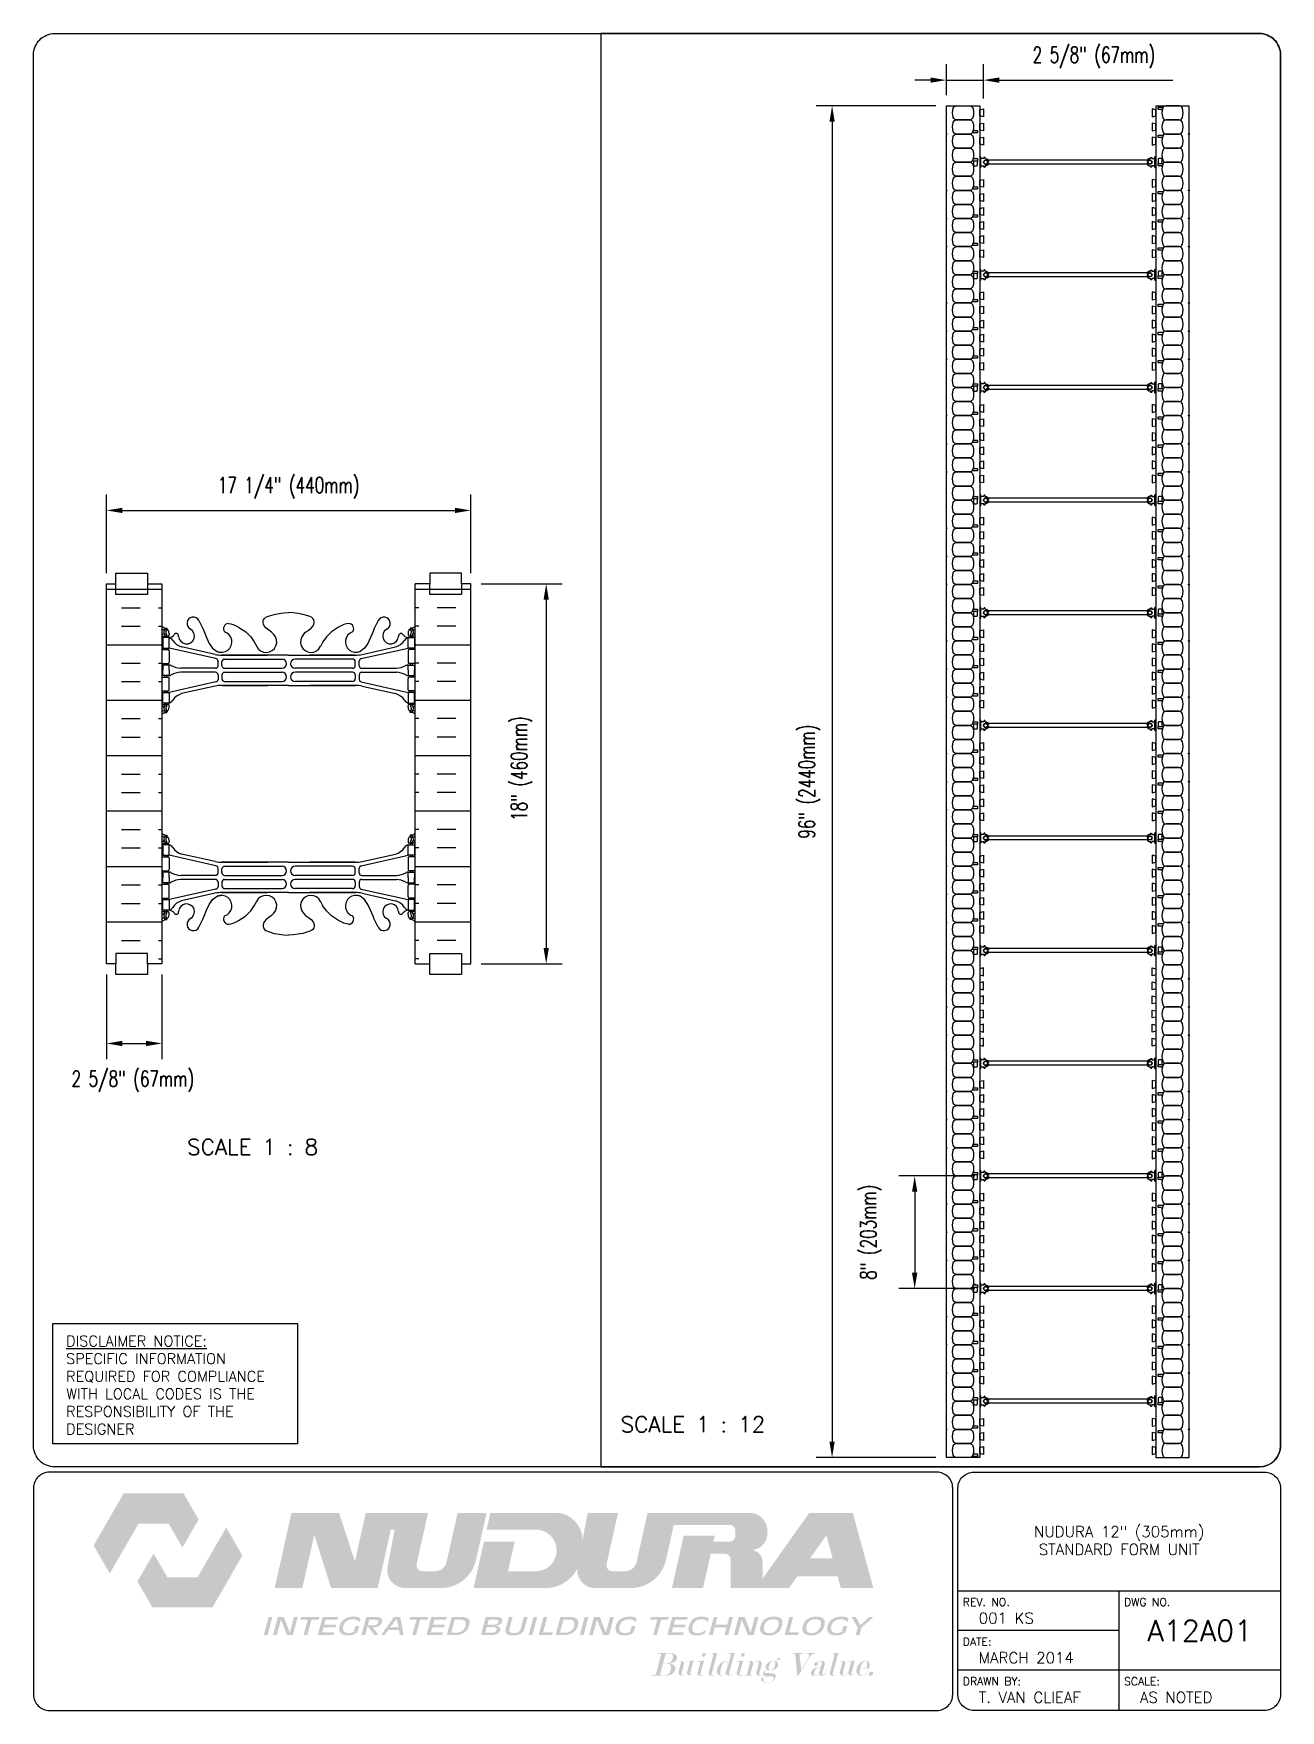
# Paper-space layout 'A12A01' of a CAD drawing. Header units: inches. Extents: x 0.42 to 7.8, y 0.49 to 10.41.
# The model-space entities are those that its viewports show. They can reach past a viewport. Long polylines and large blocks are cut down to what shows.
import ezdxf
from ezdxf.enums import TextEntityAlignment as Align

# ---------------------------------------------------------------- set-up
doc = ezdxf.new("R2010")
doc.units = ezdxf.units.IN
doc.header["$MEASUREMENT"] = 0
doc.linetypes.add('DASHED2', pattern=[0.375, 0.25, -0.125])
for name, color, linetype in [('HATCH', 12, 'Continuous'), ('line25', 2, 'Continuous'), ('LINE3', 3, 'Continuous'), ('LINE50', 5, 'Continuous'), ('LINE9', 9, 'Continuous'), ('LOGO', 7, 'Continuous'), ('TBK_LINE65', 3, 'Continuous'), ('TBK_TEXT', 4, 'Continuous'), ('TEXT', 4, 'Continuous'), ('Web_Edge', 9, 'Continuous')]:
    doc.layers.add(name, color=color, linetype=linetype)
doc.layers.add('VP', color=7, linetype='Continuous', plot=False)
doc.styles.add('DIM', font='romans.shx', dxfattribs={"width": 0.7})
doc.styles.add('ROMANS', font='romans.shx', dxfattribs={"height": 0.75})
doc.dimstyles.new('ext_12', dxfattribs={"dimscale": 12, "dimtxt": 0.09375, "dimasz": 0.09375, "dimexe": 0.09375, "dimexo": 0.0625, "dimgap": 0.0625, "dimtad": 1, "dimdec": 1, "dimzin": 2, "dimdsep": 46, "dimlunit": 4, "dimtxsty": 'DIM', "dimcen": 0.09, "dimdle": 0.09375, "dimclrt": 4, "dimadec": 0, "dimazin": 0, "dimtfac": 1, "dimtdec": 1, "dimtmove": 2, "dimatfit": 3, "dimfxl": 0, "dimfrac": 2, "dimtolj": 1, "dimtzin": 0, "dimarcsym": 0})
doc.dimstyles.new('ext_8', dxfattribs={"dimscale": 8, "dimtxt": 0.09375, "dimasz": 0.09375, "dimexe": 0.09375, "dimexo": 0.0625, "dimgap": 0.0625, "dimtad": 1, "dimdec": 3, "dimzin": 3, "dimdsep": 46, "dimlunit": 4, "dimtxsty": 'DIM', "dimcen": 0.09, "dimdle": 0.09375, "dimclrt": 4, "dimadec": 0, "dimazin": 0, "dimtfac": 1, "dimtdec": 3, "dimtmove": 2, "dimatfit": 3, "dimfxl": 0, "dimfrac": 2, "dimtolj": 1, "dimtzin": 0, "dimarcsym": 0})

psp = doc.layouts.new('A12A01')

# ---------------------------------------------------------------- texts
at = {"layer": 'TBK_TEXT', "color": 7, "style": 'ROMANS'}
for s, p in [('REV. NO.', (5.9215, 1.107)), ('DWG NO.', (6.876, 1.107)), ('DATE:', (5.9215, 0.8726)), ('DRAWN BY:', (5.9215, 0.6382)), ('SCALE:', (6.876, 0.6382))]:
    psp.add_text(s, height=0.04688, dxfattribs=at).set_placement(p)
at = {"layer": 'TEXT', "insert": (0.6134, 2.7065), "char_height": 0.0625, "width": 1.41371, "attachment_point": 1, "style": 'ROMANS'}
psp.add_mtext('{\\Fromans.shx|c1;\\LDISCLAIMER NOTICE:\\l\\PSPECIFIC INFORMATION REQUIRED FOR COMPLIANCE WITH LOCAL CODES IS THE RESPONSIBILITY OF THE DESIGNER}', dxfattribs=at)

msp = doc.modelspace()

# ---------------------------------------------------------------- texts
at = {"layer": 'TEXT', "width": 33.051293, "attachment_point": 1, "style": 'ROMANS'}
for s, insert, char_height in [('SCALE 1 : 8', (350.8551, 158.5308), 0.75), ('SCALE 1 : 12', (413.8436, 153.6934), 1.125)]:
    msp.add_mtext(s, dxfattribs=dict(at, insert=insert, char_height=char_height))

# ---------------------------------------------------------------- blocks, each defined once
blk = doc.blocks.new('TITLEBLOCK-Tag')
at = {"style": 'ROMANS'}
for tag, height, p in [('TITLE_LINE_1', 0.065, (0.927, -0.1328)), ('TITLE_LINE_2', 0.065, (0.9294, -0.2258)), ('CENTRE-LINE-3', 0.065, (0.927, -0.3246)), ('TITLE_LINE_4', 0.065, (0.927, -0.4299)), ('TITLE_LINE_5', 0.065, (0.927, -0.526)), ('DWG', 0.125, (1.4043, -0.9102))]:
    blk.add_attdef(tag, text='', height=height, dxfattribs=at).set_placement(p, align=Align.MIDDLE_CENTER)
for tag, p in [('LATEST_REVISION', (0.0954, -0.8366)), ('REVISION_DATE', (0.0954, -1.071)), ('DRAWN_BY', (0.0954, -1.3053)), ('SCALE', (1.0499, -1.3053))]:
    blk.add_attdef(tag, text='', height=0.065, dxfattribs=at).set_placement(p, align=Align.MIDDLE_LEFT)
blk = doc.blocks.new('*D28')
at = {"layer": 'Defpoints', "color": 0}
for p in [(436.984, 246.778), (428.864, 150.778), (436.984, 150.778)]:
    blk.add_point(p, dxfattribs=at)
at = {"layer": 'TEXT', "color": 0, "lineweight": -2}
for p, q in [((436.234, 246.778), (427.739, 246.778)), ((428.864, 245.653), (428.864, 151.903)), ((436.234, 150.778), (427.739, 150.778))]:
    blk.add_line(p, q, dxfattribs=at)
at = {"layer": 'TEXT', "color": 0}
for points in [[(428.676, 245.653), (429.051, 245.653), (428.864, 246.778)], [(428.676, 151.903), (429.051, 151.903), (428.864, 150.778)]]:
    blk.add_solid(points, dxfattribs=at)
at = {"layer": 'TEXT', "color": 4, "insert": (427.257, 198.778), "char_height": 1.125, "attachment_point": 5, "rotation": 90, "style": 'DIM'}
blk.add_mtext('\\A1;96" (2440mm) ', dxfattribs=at)
blk = doc.blocks.new('*D29')
at = {"layer": 'Defpoints', "color": 0}
for p in [(364.288, 184.823), (364.288, 166.823), (367.861, 166.823)]:
    blk.add_point(p, dxfattribs=at)
at = {"layer": 'TEXT', "color": 0, "lineweight": -2}
for p, q in [((364.788, 184.823), (368.611, 184.823)), ((367.861, 184.073), (367.861, 167.573)), ((364.788, 166.823), (368.611, 166.823))]:
    blk.add_line(p, q, dxfattribs=at)
at = {"layer": 'TEXT', "color": 0}
for points in [[(367.736, 184.073), (367.986, 184.073), (367.861, 184.823)], [(367.736, 167.573), (367.986, 167.573), (367.861, 166.823)]]:
    blk.add_solid(points, dxfattribs=at)
at = {"layer": 'TEXT', "color": 4, "insert": (366.703, 176.073), "char_height": 0.75, "attachment_point": 5, "rotation": 90, "style": 'DIM'}
blk.add_mtext('\\A1;18" (460mm)', dxfattribs=at)
blk = doc.blocks.new('*D30')
at = {"layer": 'Defpoints', "color": 0}
for p in [(347.038, 166.823), (349.663, 166.823), (349.663, 163.058)]:
    blk.add_point(p, dxfattribs=at)
at = {"layer": 'TEXT', "color": 0, "lineweight": -2}
for p, q in [((347.038, 166.323), (347.038, 162.308)), ((349.663, 166.323), (349.663, 162.308)), ((347.788, 163.058), (348.913, 163.058))]:
    blk.add_line(p, q, dxfattribs=at)
at = {"layer": 'TEXT', "color": 0}
for points in [[(347.788, 163.183), (347.788, 162.933), (347.038, 163.058)], [(348.913, 163.183), (348.913, 162.933), (349.663, 163.058)]]:
    blk.add_solid(points, dxfattribs=at)
at = {"layer": 'TEXT', "color": 4, "insert": (348.286, 161.264), "char_height": 0.75, "attachment_point": 5, "style": 'DIM'}
blk.add_mtext('\\A1;2 5/8" (67mm)', dxfattribs=at)
blk = doc.blocks.new('*D31')
at = {"layer": 'Defpoints', "color": 0}
for p in [(364.288, 188.297), (347.038, 184.823), (364.288, 184.823)]:
    blk.add_point(p, dxfattribs=at)
at = {"layer": 'TEXT', "color": 0, "lineweight": -2}
for p, q in [((347.038, 185.323), (347.038, 189.047)), ((364.288, 185.323), (364.288, 189.047)), ((347.788, 188.297), (363.538, 188.297))]:
    blk.add_line(p, q, dxfattribs=at)
at = {"layer": 'TEXT', "color": 0}
for points in [[(347.788, 188.422), (347.788, 188.172), (347.038, 188.297)], [(363.538, 188.422), (363.538, 188.172), (364.288, 188.297)]]:
    blk.add_solid(points, dxfattribs=at)
at = {"layer": 'TEXT', "color": 4, "insert": (355.663, 189.368), "char_height": 0.75, "attachment_point": 5, "style": 'DIM'}
blk.add_mtext('\\A1;17 1/4" (440mm)', dxfattribs=at)
blk = doc.blocks.new('WEB_12_CENTRE_TOP')
for p, q in [((11.688, 0.141), (0, 0.141)), ((11.688, -0.141), (0, -0.141))]:
    blk.add_line(p, q)
for centre in [(0, 0), (11.688, 0)]:
    blk.add_circle(centre, 0.141)
blk = doc.blocks.new('Connector')
blk.add_point((0.271, 0))
at = {"layer": 'LINE9'}
for p, q in [((0, 0.375), (0, -0.375)), ((0.062, -0.375), (0.062, 0.375)), ((0.281, 0.25), (0.062, 0.25))]:
    blk.add_line(p, q, dxfattribs=at)
for points, weights in [([(0.007, 0.375), (0.004, 0.375), (0, 0.375)], [1, 0.972587069138, 0.950305488115]), ([(0.327, 0.343), (0.308, 0.343), (0.281, 0.317), (0.281, 0.297)], [1, 0.85355339, 0.85355339, 1]), ([(0.328, 0.343), (0.327, 0.343), (0.327, 0.343)], [1, 0.70710678, 1]), ([(0.375, 0.297), (0.375, 0.317), (0.348, 0.343), (0.329, 0.343)], [1, 0.85355339, 0.85355339, 1]), ([(0.406, 0.25), (0.546, 0.25), (0.619, 0.131)], [0.958404415409, 0.794674173519, 0.864651571113]), ([(0.619, 0.052), (0.612, 0.049), (0.604, 0.049)], [0.83615024178, 0.892081430621, 1]), ([(0, -0.375), (0.004, -0.375), (0.007, -0.375)], [0.950305488115, 0.972587069138, 1]), ([(0.281, -0.297), (0.281, -0.317), (0.308, -0.343), (0.327, -0.343)], [1, 0.85355339, 0.85355339, 1]), ([(0.327, -0.343), (0.281, -0.343), (0.281, -0.297)], [1, 0.70710678, 1]), ([(0.329, -0.343), (0.348, -0.343), (0.375, -0.317), (0.375, -0.297)], [1, 0.85355339, 0.85355339, 1]), ([(0.375, -0.297), (0.375, -0.343), (0.329, -0.343)], [1, 0.70710678, 1]), ([(0.619, -0.131), (0.546, -0.25), (0.406, -0.25)], [0.864651574428, 0.794674169686, 0.958404415195]), ([(0.604, -0.049), (0.612, -0.049), (0.619, -0.052)], [1, 0.89208144177, 0.836150253337])]:
    blk.add_rational_spline(points, weights, degree=2, dxfattribs=at)
for points, degree in [([(0, 0.375), (0.002, 0.375), (0.005, 0.375), (0.007, 0.375)], 3), ([(0.007, 0.375), (0.021, 0.375), (0.051, 0.375), (0.062, 0.375), (0.062, 0.375)], 3), ([(0.281, 0.25), (0.281, 0.297)], 1), ([(0.327, 0.343), (0.327, 0.343), (0.328, 0.343), (0.328, 0.343)], 3), ([(0.328, 0.343), (0.329, 0.343), (0.329, 0.343), (0.329, 0.343)], 3), ([(0.375, 0.25), (0.375, 0.297)], 1), ([(0.406, 0.25), (0.375, 0.25)], 1), ([(0.406, 0.25), (0.406, 0.25)], 1), ([(0.406, 0.25), (0.406, 0.25)], 1), ([(0.406, 0.25), (0.406, 0.25)], 1), ([(0.406, 0.25), (0.406, 0.25)], 1), ([(0.406, 0.25), (0.406, 0.25)], 1), ([(0.406, 0.25), (0.406, 0.25)], 1), ([(0.406, 0.25), (0.406, 0.25)], 1), ([(0.406, 0.25), (0.406, 0.25)], 1), ([(0.406, 0.25), (0.406, 0.25)], 1), ([(0.406, 0.25), (0.406, 0.25)], 1), ([(0.406, 0.25), (0.406, 0.25)], 1), ([(0.406, 0.25), (0.406, 0.25)], 1), ([(0.406, 0.25), (0.406, 0.25)], 1), ([(0.406, 0.25), (0.406, 0.25)], 1), ([(0.406, 0.25), (0.406, 0.25)], 1), ([(0.406, 0.25), (0.406, 0.25)], 1), ([(0.406, 0.25), (0.406, 0.25)], 1), ([(0.406, 0.25), (0.406, 0.25)], 1), ([(0.406, 0.25), (0.406, 0.25)], 1), ([(0.406, 0.25), (0.406, 0.25)], 1), ([(0.406, 0.25), (0.406, 0.25)], 1), ([(0.406, 0.25), (0.406, 0.25)], 1), ([(0.406, 0.25), (0.406, 0.25)], 1), ([(0.406, 0.25), (0.406, 0.25)], 1), ([(0.604, 0.049), (0.532, 0.049)], 1), ([(0.532, 0.049), (0.532, 0.049)], 1), ([(0.532, 0.049), (0.532, 0.049)], 1), ([(0.532, 0.049), (0.532, 0.049)], 1), ([(0.532, 0.049), (0.532, 0.049)], 1), ([(0.532, 0.049), (0.532, 0.049)], 1), ([(0.532, 0.049), (0.532, 0.049)], 1), ([(0.532, 0.049), (0.532, 0.049)], 1), ([(0.532, 0.049), (0.532, 0.049)], 1), ([(0.532, 0.049), (0.532, 0.049)], 1), ([(0.532, 0.049), (0.532, 0.049)], 1), ([(0.604, 0.049), (0.609, 0.049), (0.614, 0.05), (0.619, 0.052)], 3), ([(0.604, 0.049), (0.604, 0.049)], 1), ([(0.604, 0.049), (0.604, 0.049)], 1), ([(0.604, 0.049), (0.604, 0.049)], 1), ([(0.604, 0.049), (0.604, 0.049)], 1), ([(0.619, 0.131), (0.619, 0.052)], 1), ([(0.619, 0.131), (0.619, 0.131)], 1), ([(0.619, 0.131), (0.619, 0.131)], 1), ([(0.619, 0.131), (0.619, 0.131)], 1), ([(0.619, 0.131), (0.619, 0.131)], 1), ([(0.007, -0.375), (0.005, -0.375), (0.002, -0.375), (0, -0.375)], 3), ([(0.062, -0.375), (0.062, -0.375), (0.051, -0.375), (0.021, -0.375), (0.007, -0.375)], 3), ([(0.062, -0.25), (0.281, -0.25)], 1), ([(0.281, -0.297), (0.281, -0.25)], 1), ([(0.281, -0.25), (0.281, -0.297)], 1), ([(0.328, -0.343), (0.328, -0.343), (0.327, -0.343), (0.327, -0.343)], 3), ([(0.329, -0.343), (0.329, -0.343), (0.329, -0.343), (0.328, -0.343)], 3), ([(0.375, -0.25), (0.375, -0.297)], 1), ([(0.375, -0.297), (0.375, -0.25)], 1), ([(0.406, -0.25), (0.375, -0.25)], 1), ([(0.406, -0.25), (0.406, -0.25)], 1), ([(0.406, -0.25), (0.406, -0.25)], 1), ([(0.406, -0.25), (0.406, -0.25)], 1), ([(0.406, -0.25), (0.406, -0.25)], 1), ([(0.406, -0.25), (0.406, -0.25)], 1), ([(0.406, -0.25), (0.406, -0.25)], 1), ([(0.406, -0.25), (0.406, -0.25)], 1), ([(0.406, -0.25), (0.406, -0.25)], 1), ([(0.406, -0.25), (0.406, -0.25)], 1), ([(0.406, -0.25), (0.406, -0.25)], 1), ([(0.406, -0.25), (0.406, -0.25)], 1), ([(0.532, -0.049), (0.604, -0.049)], 1), ([(0.604, -0.049), (0.58, -0.049), (0.556, -0.049), (0.532, -0.049)], 3), ([(0.532, -0.049), (0.532, -0.049)], 1), ([(0.532, -0.049), (0.532, -0.049)], 1), ([(0.532, -0.049), (0.532, -0.049)], 1), ([(0.532, -0.049), (0.532, -0.049)], 1), ([(0.619, -0.052), (0.614, -0.05), (0.609, -0.049), (0.604, -0.049)], 3), ([(0.604, -0.049), (0.604, -0.049)], 1), ([(0.604, -0.049), (0.604, -0.049)], 1), ([(0.604, -0.049), (0.604, -0.049)], 1), ([(0.604, -0.049), (0.604, -0.049)], 1), ([(0.604, -0.049), (0.604, -0.049)], 1), ([(0.604, -0.049), (0.604, -0.049)], 1), ([(0.604, -0.049), (0.604, -0.049)], 1), ([(0.604, -0.049), (0.604, -0.049)], 1), ([(0.619, -0.052), (0.619, -0.131)], 1), ([(0.619, -0.131), (0.619, -0.131)], 1), ([(0.619, -0.131), (0.619, -0.131)], 1), ([(0.619, -0.131), (0.619, -0.131)], 1), ([(0.619, -0.131), (0.619, -0.131)], 1)]:
    blk.add_open_spline(points, degree=degree, dxfattribs=at)
for points, weights, knots in [([(0.062, 0.375), (0.062, 0.375), (0.046, 0.375), (0.03, 0.375), (0.007, 0.375)], [0.868718858569, 0.861102746415, 1, 0.861102734288, 0.868718859898], [0, 0, 0, 0.5, 0.5, 1, 1, 1]), ([(0.532, 0.049), (0.472, 0.203), (0.333, 0.113), (0.157, 0), (0.333, -0.113), (0.472, -0.203), (0.532, -0.049)], [0.899508922286, 0.599718215298, 1, 0.54226024, 1, 0.599718224335, 0.899508908749], [0, 0, 0, 0.318112, 0.318112, 0.681888, 0.681888, 1, 1, 1]), ([(0.007, -0.375), (0.03, -0.375), (0.046, -0.375), (0.062, -0.375), (0.062, -0.375)], [0.868718859319, 0.861102739573, 1, 0.861102742958, 0.868718858948], [0, 0, 0, 0.5, 0.5, 1, 1, 1])]:
    blk.add_rational_spline(points, weights, degree=2, knots=knots, dxfattribs=at)
blk = doc.blocks.new('*D33')
at = {"layer": 'Defpoints', "color": 0}
for p in [(439.609, 248.609), (436.984, 246.778), (439.609, 246.56)]:
    blk.add_point(p, dxfattribs=at)
at = {"layer": 'TEXT', "color": 0, "lineweight": -2}
for p, q in [((436.984, 247.528), (436.984, 249.734)), ((439.609, 247.31), (439.609, 249.734)), ((435.859, 248.609), (434.734, 248.609)), ((436.984, 248.609), (439.609, 248.609)), ((440.734, 248.609), (453.071, 248.609))]:
    blk.add_line(p, q, dxfattribs=at)
at = {"layer": 'TEXT', "color": 0}
for points in [[(435.859, 248.796), (435.859, 248.421), (436.984, 248.609)], [(440.734, 248.796), (440.734, 248.421), (439.609, 248.609)]]:
    blk.add_solid(points, dxfattribs=at)
at = {"layer": 'TEXT', "color": 4, "insert": (447.465, 250.216), "char_height": 1.125, "attachment_point": 5, "style": 'DIM'}
blk.add_mtext('\\A1;2 5/8" (67mm)', dxfattribs=at)
blk = doc.blocks.new('*D34')
at = {"layer": 'Defpoints', "color": 0}
for p in [(439.765, 170.778), (434.731, 162.778), (439.765, 162.778)]:
    blk.add_point(p, dxfattribs=at)
at = {"layer": 'TEXT', "color": 0, "lineweight": -2}
for p, q in [((439.015, 170.778), (433.606, 170.778)), ((434.731, 169.653), (434.731, 163.903)), ((439.015, 162.778), (433.606, 162.778))]:
    blk.add_line(p, q, dxfattribs=at)
at = {"layer": 'TEXT', "color": 0}
for points in [[(434.543, 169.653), (434.918, 169.653), (434.731, 170.778)], [(434.543, 163.903), (434.918, 163.903), (434.731, 162.778)]]:
    blk.add_solid(points, dxfattribs=at)
at = {"layer": 'TEXT', "color": 4, "insert": (431.624, 166.778), "char_height": 1.125, "attachment_point": 5, "rotation": 90, "style": 'DIM'}
blk.add_mtext('\\A1;8" (203mm)', dxfattribs=at)
blk = doc.blocks.new('12-inch Hinge Pin Web')
at = {"layer": 'Web_Edge'}
for p, q in [((349.969, 208.905), (350.059, 208.905)), ((350.059, 208.905), (350.059, 208.863)), ((361.677, 208.905), (361.587, 208.905)), ((361.587, 208.905), (361.587, 208.863)), ((349.823, 208.626), (349.901, 208.626)), ((349.823, 208.526), (350.107, 208.526)), ((349.969, 208.526), (349.969, 208.456)), ((350.059, 208.526), (350.059, 208.456)), ((350.169, 208.656), (350.169, 208.588)), ((361.477, 208.656), (361.477, 208.588)), ((361.823, 208.526), (361.54, 208.526)), ((361.587, 208.526), (361.587, 208.456)), ((361.677, 208.526), (361.677, 208.456)), ((361.823, 208.626), (361.746, 208.626)), ((349.823, 207.886), (350.107, 207.886)), ((349.969, 207.956), (349.969, 207.886)), ((350.059, 207.956), (350.059, 207.886)), ((352.382, 207.459), (350.164, 207.956)), ((350.169, 207.823), (350.169, 207.288)), ((352.339, 207.658), (350.758, 208.011)), ((352.48, 207.125), (352.48, 207.337)), ((352.666, 207.622), (354.823, 207.622)), ((355.823, 207.622), (352.666, 207.622)), ((352.667, 207.126), (352.667, 207.31)), ((352.792, 207.435), (355.511, 207.435)), ((355.823, 207.622), (358.981, 207.622)), ((358.855, 207.435), (356.135, 207.435)), ((358.981, 207.622), (356.823, 207.622)), ((358.98, 207.126), (358.98, 207.31)), ((359.167, 207.125), (359.167, 207.337)), ((359.265, 207.459), (361.482, 207.956)), ((359.308, 207.658), (360.889, 208.011)), ((361.477, 207.823), (361.477, 207.288)), ((361.823, 207.886), (361.54, 207.886)), ((361.587, 207.956), (361.587, 207.886)), ((361.677, 207.956), (361.677, 207.886)), ((349.823, 207.226), (350.107, 207.226)), ((349.823, 206.586), (350.107, 206.586)), ((349.969, 207.226), (349.969, 207.156)), ((349.969, 206.586), (349.969, 206.656)), ((350.059, 207.226), (350.059, 207.156)), ((350.059, 206.586), (350.059, 206.656)), ((350.169, 205.988), (350.169, 206.523)), ((352.355, 207), (350.717, 207)), ((352.355, 206.812), (350.717, 206.812)), ((352.48, 206.687), (352.48, 206.475)), ((352.667, 206.686), (352.667, 206.502)), ((352.792, 207.001), (355.511, 207.001)), ((352.792, 206.811), (355.511, 206.811)), ((358.855, 207.001), (356.135, 207.001)), ((358.855, 206.811), (356.135, 206.811)), ((358.98, 206.686), (358.98, 206.502)), ((359.167, 206.687), (359.167, 206.475)), ((359.292, 207), (360.93, 207)), ((359.292, 206.812), (360.93, 206.812)), ((361.477, 205.988), (361.477, 206.523)), ((361.823, 207.226), (361.54, 207.226)), ((361.823, 206.586), (361.54, 206.586)), ((361.587, 207.226), (361.587, 207.156)), ((361.587, 206.586), (361.587, 206.656)), ((361.677, 207.226), (361.677, 207.156)), ((361.677, 206.586), (361.677, 206.656)), ((349.823, 205.926), (350.107, 205.926)), ((349.969, 205.856), (349.969, 205.926)), ((350.059, 205.856), (350.059, 205.926)), ((352.382, 206.353), (350.164, 205.856)), ((352.339, 206.154), (350.758, 205.801)), ((352.666, 206.19), (354.823, 206.19)), ((355.823, 206.19), (352.666, 206.19)), ((352.792, 206.377), (355.511, 206.377)), ((355.823, 206.19), (358.981, 206.19)), ((358.855, 206.377), (356.135, 206.377)), ((358.981, 206.19), (356.823, 206.19)), ((359.265, 206.353), (361.482, 205.856)), ((359.308, 206.154), (360.889, 205.801)), ((361.823, 205.926), (361.54, 205.926)), ((361.587, 205.856), (361.587, 205.926)), ((361.677, 205.856), (361.677, 205.926)), ((349.823, 205.286), (350.107, 205.286)), ((349.823, 205.186), (349.901, 205.186)), ((349.969, 205.286), (349.969, 205.356)), ((349.969, 204.907), (350.059, 204.907)), ((350.059, 205.286), (350.059, 205.356)), ((350.059, 204.907), (350.059, 204.949)), ((350.169, 205.156), (350.169, 205.223)), ((361.477, 205.156), (361.477, 205.223)), ((361.823, 205.286), (361.54, 205.286)), ((361.587, 205.286), (361.587, 205.356)), ((361.587, 204.907), (361.587, 204.949)), ((361.677, 204.907), (361.587, 204.907)), ((361.677, 205.286), (361.677, 205.356)), ((361.823, 205.186), (361.746, 205.186)), ((349.823, 198.818), (349.901, 198.818)), ((349.823, 198.718), (350.107, 198.718)), ((349.969, 199.097), (350.059, 199.097)), ((349.969, 198.718), (349.969, 198.648)), ((350.059, 199.097), (350.059, 199.055)), ((350.059, 198.718), (350.059, 198.648)), ((350.169, 198.848), (350.169, 198.781)), ((361.477, 198.848), (361.477, 198.781)), ((361.823, 198.718), (361.54, 198.718)), ((361.677, 199.097), (361.587, 199.097)), ((361.587, 199.097), (361.587, 199.055)), ((361.587, 198.718), (361.587, 198.648)), ((361.677, 198.718), (361.677, 198.648)), ((361.823, 198.818), (361.746, 198.818)), ((349.823, 198.078), (350.107, 198.078)), ((349.969, 198.148), (349.969, 198.078)), ((350.059, 198.148), (350.059, 198.078)), ((352.382, 197.652), (350.164, 198.148)), ((350.169, 198.016), (350.169, 197.481)), ((352.339, 197.85), (350.758, 198.203)), ((352.666, 197.814), (354.823, 197.814)), ((355.823, 197.814), (352.666, 197.814)), ((355.823, 197.814), (358.981, 197.814)), ((358.981, 197.814), (356.823, 197.814)), ((359.265, 197.652), (361.482, 198.148)), ((359.308, 197.85), (360.889, 198.203)), ((361.477, 198.016), (361.477, 197.481)), ((361.823, 198.078), (361.54, 198.078)), ((361.587, 198.148), (361.587, 198.078)), ((361.677, 198.148), (361.677, 198.078)), ((349.823, 197.418), (350.107, 197.418)), ((349.969, 197.418), (349.969, 197.348)), ((350.059, 197.418), (350.059, 197.348)), ((352.355, 197.192), (350.717, 197.192)), ((352.355, 197.004), (350.717, 197.004)), ((352.48, 197.317), (352.48, 197.53)), ((352.667, 197.318), (352.667, 197.502)), ((352.792, 197.627), (355.511, 197.627)), ((352.792, 197.193), (355.511, 197.193)), ((352.792, 197.003), (355.511, 197.003)), ((358.855, 197.627), (356.135, 197.627)), ((358.855, 197.193), (356.135, 197.193)), ((358.855, 197.003), (356.135, 197.003)), ((358.98, 197.318), (358.98, 197.502)), ((359.167, 197.317), (359.167, 197.53)), ((359.292, 197.192), (360.93, 197.192)), ((359.292, 197.004), (360.93, 197.004)), ((361.823, 197.418), (361.54, 197.418)), ((361.587, 197.418), (361.587, 197.348)), ((361.677, 197.418), (361.677, 197.348)), ((349.823, 196.778), (350.107, 196.778)), ((349.969, 196.778), (349.969, 196.848)), ((350.059, 196.778), (350.059, 196.848)), ((352.382, 196.545), (350.164, 196.048)), ((350.169, 196.181), (350.169, 196.716)), ((352.339, 196.347), (350.758, 195.994)), ((352.48, 196.879), (352.48, 196.667)), ((352.666, 196.383), (354.823, 196.383)), ((355.823, 196.383), (352.666, 196.383)), ((352.667, 196.878), (352.667, 196.694)), ((352.792, 196.569), (355.511, 196.569)), ((355.823, 196.383), (358.981, 196.383)), ((358.855, 196.569), (356.135, 196.569)), ((358.981, 196.383), (356.823, 196.383)), ((358.98, 196.878), (358.98, 196.694)), ((359.167, 196.879), (359.167, 196.667)), ((359.265, 196.545), (361.482, 196.048)), ((359.308, 196.347), (360.889, 195.994)), ((361.477, 196.181), (361.477, 196.716)), ((361.823, 196.778), (361.54, 196.778)), ((361.587, 196.778), (361.587, 196.848)), ((361.677, 196.778), (361.677, 196.848)), ((349.823, 196.118), (350.107, 196.118)), ((349.823, 195.478), (350.107, 195.478)), ((349.823, 195.378), (349.901, 195.378)), ((349.969, 196.048), (349.969, 196.118)), ((349.969, 195.478), (349.969, 195.548)), ((350.059, 196.048), (350.059, 196.118)), ((350.059, 195.478), (350.059, 195.548)), ((350.169, 195.348), (350.169, 195.416)), ((361.477, 195.348), (361.477, 195.416)), ((361.823, 196.118), (361.54, 196.118)), ((361.823, 195.478), (361.54, 195.478)), ((361.587, 196.048), (361.587, 196.118)), ((361.587, 195.478), (361.587, 195.548)), ((361.677, 196.048), (361.677, 196.118)), ((361.677, 195.478), (361.677, 195.548)), ((361.823, 195.378), (361.746, 195.378)), ((349.969, 195.099), (350.059, 195.099)), ((350.059, 195.099), (350.059, 195.141)), ((361.587, 195.099), (361.587, 195.141)), ((361.677, 195.099), (361.587, 195.099))]:
    blk.add_line(p, q, dxfattribs=at)
for points in [[(349.864, 207.956), (350.164, 207.956), (350.164, 208.456), (349.864, 208.456)], [(361.782, 207.956), (361.482, 207.956), (361.482, 208.456), (361.782, 208.456)], [(349.864, 205.856), (350.164, 205.856), (350.164, 205.356), (349.864, 205.356)], [(361.782, 205.856), (361.482, 205.856), (361.482, 205.356), (361.782, 205.356)], [(349.864, 198.148), (350.164, 198.148), (350.164, 198.648), (349.864, 198.648)], [(361.782, 198.148), (361.482, 198.148), (361.482, 198.648), (361.782, 198.648)], [(349.864, 196.048), (350.164, 196.048), (350.164, 195.548), (349.864, 195.548)], [(361.782, 196.048), (361.482, 196.048), (361.482, 195.548), (361.782, 195.548)]]:
    blk.add_lwpolyline(points, close=True, dxfattribs=at)
for points in [[(350.164, 206.906), (350.164, 207.156), (349.864, 207.156), (349.864, 206.906)], [(350.164, 206.906), (350.164, 206.656), (349.864, 206.656), (349.864, 206.906)], [(361.482, 206.906), (361.482, 207.156), (361.782, 207.156), (361.782, 206.906)], [(361.482, 206.906), (361.482, 206.656), (361.782, 206.656), (361.782, 206.906)], [(350.164, 197.098), (350.164, 197.348), (349.864, 197.348), (349.864, 197.098)], [(350.164, 197.098), (350.164, 196.848), (349.864, 196.848), (349.864, 197.098)], [(361.482, 197.098), (361.482, 197.348), (361.782, 197.348), (361.782, 197.098)], [(361.482, 197.098), (361.482, 196.848), (361.782, 196.848), (361.782, 197.098)]]:
    blk.add_lwpolyline(points, dxfattribs=at)
for centre, radius, start, end in [((350.169, 209.363), 0.5, 226.21089, 250.52878), ((350.169, 209.363), 0.6, 234.78322, 245.07477), ((350.163, 208.71), 0.25, 140.11451, 222.46087), ((350.005, 208.841), 0.045, 321.448, 139.1879), ((349.919, 208.656), 0.25, 0, 70.52878), ((350.989, 208.532), 0.375, 182.92371, 59.86753), ((351.309, 209.126), 0.3, 27.59697, 243.94252), ((352.982, 208.879), 0.242, 90, 218.23271), ((358.665, 208.879), 0.242, 321.76729, 90), ((360.337, 209.126), 0.3, 296.05748, 152.40303), ((360.657, 208.532), 0.375, 120.13247, 357.07629), ((361.727, 208.656), 0.25, 109.47122, 180), ((361.641, 208.841), 0.045, 40.8121, 218.552), ((361.477, 209.363), 0.5, 289.47122, 313.78911), ((361.484, 208.71), 0.25, 317.53913, 39.88549), ((361.477, 209.363), 0.6, 294.92523, 305.21678), ((349.902, 208.646), 0.0196, 269.40316, 15.4901), ((349.907, 208.8), 0.021, 343.464, 63.99573), ((350.012, 208.572), 0.045, 222.46087, 42.46087), ((350.163, 208.71), 0.16, 140.00008, 222.46087), ((350.107, 208.588), 0.0625, 270, 0), ((350.127, 208.805), 0.352, 276.12908, 321.53314), ((350.042, 208.113), 0.364, 34.97751, 70.33874), ((350.965, 208.725), 0.743, 212.79192, 253.81071), ((350.504, 208.537), 0.113, 347.81557, 154.05694), ((352.636, 208.254), 0.5, 246.21387, 71.79367), ((354.761, 208.254), 0.5, 204.81899, 44.18751), ((356.886, 208.254), 0.5, 135.81249, 335.18101), ((359.011, 208.254), 0.5, 108.20633, 293.78613), ((360.682, 208.725), 0.743, 286.18929, 327.20808), ((361.143, 208.537), 0.113, 25.94306, 192.18443), ((361.52, 208.805), 0.352, 218.46686, 263.87092), ((361.605, 208.113), 0.364, 109.66126, 145.02249), ((361.54, 208.588), 0.0625, 180, 270), ((361.635, 208.572), 0.045, 137.53913, 317.53913), ((361.484, 208.71), 0.16, 317.53913, 39.99992), ((361.74, 208.8), 0.021, 116.00427, 196.536), ((361.745, 208.646), 0.0196, 164.5099, 270.59684), ((350.107, 207.823), 0.0625, 0, 90), ((350.107, 207.288), 0.0625, 270, 0), ((352.666, 209.122), 1.5, 257.41348, 270), ((352.355, 207.337), 0.125, 0, 77.37673), ((352.792, 207.31), 0.125, 90, 180), ((355.511, 207.218), 0.217, 270, 90), ((356.135, 207.218), 0.217, 90, 270), ((358.855, 207.31), 0.125, 0, 90), ((358.981, 209.122), 1.5, 270, 282.58652), ((359.292, 207.337), 0.125, 102.62327, 180), ((361.54, 207.823), 0.0625, 90, 180), ((361.54, 207.288), 0.0625, 180, 270), ((350.107, 206.523), 0.0625, 0, 90), ((350.16, 206.937), 0.219, 60.49375, 88.91995), ((350.16, 206.875), 0.219, 271.08005, 299.50625), ((350.806, 208.167), 1.17, 242.63655, 265.65045), ((350.806, 205.645), 1.17, 94.34955, 117.36345), ((352.355, 207.125), 0.125, 270, 0), ((352.355, 206.687), 0.125, 0, 90), ((352.355, 206.475), 0.125, 282.62327, 0), ((352.792, 207.126), 0.125, 180, 270), ((352.792, 206.686), 0.125, 90, 180), ((352.792, 206.502), 0.125, 180, 270), ((355.511, 206.594), 0.217, 270, 90), ((356.135, 206.594), 0.217, 90, 270), ((358.855, 207.126), 0.125, 270, 360), ((358.855, 206.686), 0.125, 0, 90), ((358.855, 206.502), 0.125, 270, 0), ((359.292, 207.125), 0.125, 180, 270), ((359.292, 206.687), 0.125, 90, 180), ((359.292, 206.475), 0.125, 180, 257.37673), ((360.841, 208.167), 1.17, 274.34955, 297.36345), ((360.841, 205.645), 1.17, 62.63655, 85.65045), ((361.487, 206.937), 0.219, 91.08005, 119.50625), ((361.487, 206.875), 0.219, 240.49375, 268.91995), ((361.54, 206.523), 0.0625, 90, 180), ((350.107, 205.988), 0.0625, 270, 0), ((350.965, 205.087), 0.743, 106.18929, 147.20808), ((352.666, 204.69), 1.5, 90, 102.58652), ((358.981, 204.69), 1.5, 77.41348, 90), ((360.682, 205.087), 0.743, 32.79192, 73.81071), ((361.54, 205.988), 0.0625, 180, 270), ((350.169, 204.449), 0.6, 114.92523, 125.21678), ((350.169, 204.449), 0.5, 109.47122, 133.78911), ((349.902, 205.166), 0.0196, 344.5099, 90.59684), ((350.163, 205.101), 0.25, 137.53913, 219.88549), ((349.907, 205.012), 0.021, 296.00427, 16.536), ((350.005, 204.97), 0.045, 220.8121, 38.552), ((350.012, 205.24), 0.045, 317.53913, 137.53913), ((350.163, 205.101), 0.16, 137.53913, 219.99992), ((349.919, 205.156), 0.25, 289.47122, 360), ((350.107, 205.223), 0.0625, 360, 90), ((350.042, 205.699), 0.364, 289.66126, 325.02249), ((361.605, 205.699), 0.364, 214.97751, 250.33874), ((361.54, 205.223), 0.0625, 90, 180), ((361.727, 205.156), 0.25, 180, 250.52878), ((361.635, 205.24), 0.045, 42.46087, 222.46087), ((361.641, 204.97), 0.045, 141.448, 319.1879), ((361.484, 205.101), 0.16, 320.00008, 42.46087), ((361.477, 204.449), 0.5, 46.21089, 70.52878), ((361.484, 205.101), 0.25, 320.11451, 42.46087), ((361.74, 205.012), 0.021, 163.464, 243.99573), ((361.745, 205.166), 0.0196, 89.40316, 195.4901), ((361.477, 204.449), 0.6, 54.78322, 65.07477), ((350.169, 199.555), 0.5, 226.21089, 250.52878), ((350.169, 199.555), 0.6, 234.78322, 245.07477), ((349.902, 198.838), 0.0196, 269.40316, 15.4901), ((350.163, 198.903), 0.25, 140.11451, 222.46087), ((349.907, 198.992), 0.021, 343.464, 63.99573), ((350.005, 199.034), 0.045, 321.448, 139.1879), ((350.012, 198.764), 0.045, 222.46087, 42.46087), ((349.919, 198.848), 0.25, 0, 70.52878), ((350.163, 198.903), 0.16, 140.00008, 222.46087), ((350.107, 198.781), 0.0625, 270, 0), ((350.042, 198.306), 0.364, 34.97751, 70.33874), ((350.965, 198.917), 0.743, 212.79192, 253.81071), ((360.682, 198.917), 0.743, 286.18929, 327.20808), ((361.605, 198.306), 0.364, 109.66126, 145.02249), ((361.727, 198.848), 0.25, 109.47122, 180), ((361.54, 198.781), 0.0625, 180, 270), ((361.635, 198.764), 0.045, 137.53913, 317.53913), ((361.641, 199.034), 0.045, 40.8121, 218.552), ((361.484, 198.903), 0.16, 317.53913, 39.99992), ((361.477, 199.555), 0.5, 289.47122, 313.78911), ((361.484, 198.903), 0.25, 317.53913, 39.88549), ((361.74, 198.992), 0.021, 116.00427, 196.536), ((361.745, 198.838), 0.0196, 164.5099, 270.59684), ((361.477, 199.555), 0.6, 294.92523, 305.21678), ((350.107, 198.016), 0.0625, 0, 90), ((352.666, 199.314), 1.5, 257.41348, 270), ((358.981, 199.314), 1.5, 270, 282.58652), ((361.54, 198.016), 0.0625, 90, 180), ((350.107, 197.481), 0.0625, 270, 0), ((350.16, 197.13), 0.219, 60.49375, 88.91995), ((350.806, 198.359), 1.17, 242.63655, 265.65045), ((350.806, 195.837), 1.17, 94.34955, 117.36345), ((352.355, 197.317), 0.125, 270, 0), ((352.355, 196.879), 0.125, 0, 90), ((352.355, 197.53), 0.125, 0, 77.37673), ((352.792, 197.502), 0.125, 90, 180), ((352.792, 197.318), 0.125, 180, 270), ((352.792, 196.878), 0.125, 90, 180), ((355.511, 197.41), 0.217, 270, 90), ((355.511, 196.786), 0.217, 270, 90), ((356.135, 197.41), 0.217, 90, 270), ((356.135, 196.786), 0.217, 90, 270), ((358.855, 197.502), 0.125, 0, 90), ((358.855, 197.318), 0.125, 270, 360), ((358.855, 196.878), 0.125, 0, 90), ((359.292, 197.53), 0.125, 102.62327, 180), ((359.292, 197.317), 0.125, 180, 270), ((359.292, 196.879), 0.125, 90, 180), ((360.841, 198.359), 1.17, 274.34955, 297.36345), ((360.841, 195.837), 1.17, 62.63655, 85.65045), ((361.487, 197.13), 0.219, 91.08005, 119.50625), ((361.54, 197.481), 0.0625, 180, 270), ((350.107, 196.716), 0.0625, 0, 90), ((350.107, 196.181), 0.0625, 270, 0), ((350.16, 197.067), 0.219, 271.08005, 299.50625), ((352.666, 194.883), 1.5, 90, 102.58652), ((352.355, 196.667), 0.125, 282.62327, 0), ((352.636, 195.75), 0.5, 288.20633, 113.78613), ((352.792, 196.694), 0.125, 180, 270), ((354.761, 195.75), 0.5, 315.81249, 155.18101), ((356.886, 195.75), 0.5, 24.81899, 224.18751), ((359.011, 195.75), 0.5, 66.21387, 251.79367), ((358.855, 196.694), 0.125, 270, 0), ((358.981, 194.883), 1.5, 77.41348, 90), ((359.292, 196.667), 0.125, 180, 257.37673), ((361.487, 197.067), 0.219, 240.49375, 268.91995), ((361.54, 196.716), 0.0625, 90, 180), ((361.54, 196.181), 0.0625, 180, 270), ((349.902, 195.359), 0.0196, 344.5099, 90.59684), ((350.163, 195.294), 0.25, 137.53913, 219.88549), ((350.012, 195.432), 0.045, 317.53913, 137.53913), ((350.163, 195.294), 0.16, 137.53913, 219.99992), ((349.919, 195.348), 0.25, 289.47122, 360), ((350.107, 195.416), 0.0625, 360, 90), ((350.042, 195.891), 0.364, 289.66126, 325.02249), ((350.127, 195.199), 0.352, 38.46686, 83.87092), ((350.965, 195.28), 0.743, 106.18929, 147.20808), ((350.504, 195.467), 0.113, 205.94306, 12.18443), ((350.989, 195.472), 0.375, 300.13247, 177.07629), ((360.657, 195.472), 0.375, 2.92371, 239.86753), ((360.682, 195.28), 0.743, 32.79192, 73.81071), ((361.143, 195.467), 0.113, 167.81557, 334.05694), ((361.52, 195.199), 0.352, 96.12908, 141.53314), ((361.605, 195.891), 0.364, 214.97751, 250.33874), ((361.54, 195.416), 0.0625, 90, 180), ((361.727, 195.348), 0.25, 180, 250.52878), ((361.635, 195.432), 0.045, 42.46087, 222.46087), ((361.484, 195.294), 0.16, 320.00008, 42.46087), ((361.484, 195.294), 0.25, 320.11451, 42.46087), ((361.745, 195.359), 0.0196, 89.40316, 195.4901), ((350.169, 194.641), 0.6, 114.92523, 125.21678), ((350.169, 194.641), 0.5, 109.47122, 133.78911), ((349.907, 195.204), 0.021, 296.00427, 16.536), ((350.005, 195.163), 0.045, 220.8121, 38.552), ((351.309, 194.878), 0.3, 116.05748, 332.40303), ((352.982, 195.125), 0.242, 141.76729, 270), ((358.665, 195.125), 0.242, 270, 38.23271), ((360.337, 194.878), 0.3, 207.59697, 63.94252), ((361.641, 195.163), 0.045, 141.448, 319.1879), ((361.477, 194.641), 0.5, 46.21089, 70.52878), ((361.74, 195.204), 0.021, 163.464, 243.99573), ((361.477, 194.641), 0.6, 54.78322, 65.07477)]:
    blk.add_arc(centre, radius, start, end, dxfattribs=at)
for points, knots in [([(355.119, 208.603), (355.012, 208.766), (354.652, 208.856), (354.575, 209.352), (355.123, 209.588), (355.527, 209.616), (355.823, 209.637)], [0.229407, 0.229407, 0.229407, 0.229407, 0.844432, 1.128849, 1.464331, 2.389004, 2.389004, 2.389004, 2.389004]), ([(356.527, 208.603), (356.635, 208.766), (356.995, 208.856), (357.072, 209.352), (356.524, 209.588), (356.12, 209.616), (355.823, 209.637)], [0.229407, 0.229407, 0.229407, 0.229407, 0.844432, 1.128849, 1.464331, 2.389004, 2.389004, 2.389004, 2.389004]), ([(351.575, 209.265), (351.661, 209.098), (351.914, 208.608), (352.128, 207.859), (352.538, 207.764), (352.595, 207.756)], [0, 0, 0, 0, 0.579211, 1.703896, 1.875321, 1.875321, 1.875321, 1.875321]), ([(352.982, 209.121), (353.103, 209.123), (353.937, 208.766), (354.176, 208.309), (354.317, 208.026)], [0.038125, 0.038125, 0.038125, 0.038125, 0.320663, 1.258119, 1.258119, 1.258119, 1.258119]), ([(358.665, 209.121), (358.544, 209.123), (357.71, 208.766), (357.471, 208.309), (357.33, 208.026)], [0.038125, 0.038125, 0.038125, 0.038125, 0.320663, 1.258119, 1.258119, 1.258119, 1.258119]), ([(360.072, 209.265), (359.986, 209.098), (359.733, 208.608), (359.519, 207.859), (359.109, 207.764), (359.052, 207.756)], [0, 0, 0, 0, 0.579211, 1.703896, 1.875321, 1.875321, 1.875321, 1.875321]), ([(351.575, 194.739), (351.661, 194.906), (351.914, 195.396), (352.128, 196.145), (352.538, 196.24), (352.595, 196.248)], [0, 0, 0, 0, 0.579211, 1.703896, 1.875321, 1.875321, 1.875321, 1.875321]), ([(360.072, 194.739), (359.986, 194.906), (359.733, 195.396), (359.519, 196.145), (359.109, 196.24), (359.052, 196.248)], [0, 0, 0, 0, 0.579211, 1.703896, 1.875321, 1.875321, 1.875321, 1.875321]), ([(352.982, 194.883), (353.103, 194.881), (353.937, 195.239), (354.176, 195.695), (354.317, 195.979)], [0.038125, 0.038125, 0.038125, 0.038125, 0.320663, 1.258119, 1.258119, 1.258119, 1.258119]), ([(355.119, 195.401), (355.012, 195.238), (354.652, 195.148), (354.575, 194.652), (355.123, 194.416), (355.527, 194.388), (355.823, 194.367)], [0.229407, 0.229407, 0.229407, 0.229407, 0.844432, 1.128849, 1.464331, 2.389004, 2.389004, 2.389004, 2.389004]), ([(356.527, 195.401), (356.635, 195.238), (356.995, 195.148), (357.072, 194.652), (356.524, 194.416), (356.12, 194.388), (355.823, 194.367)], [0.229407, 0.229407, 0.229407, 0.229407, 0.844432, 1.128849, 1.464331, 2.389004, 2.389004, 2.389004, 2.389004]), ([(358.665, 194.883), (358.544, 194.881), (357.71, 195.239), (357.471, 195.695), (357.33, 195.979)], [0.038125, 0.038125, 0.038125, 0.038125, 0.320663, 1.258119, 1.258119, 1.258119, 1.258119])]:
    blk.add_open_spline(points, degree=3, knots=knots, dxfattribs=at)
for points in [[(352.667, 207.131), (352.667, 207.305)], [(358.98, 207.131), (358.98, 207.305)], [(352.667, 206.681), (352.667, 206.507)], [(358.98, 206.681), (358.98, 206.507)], [(352.667, 197.323), (352.667, 197.497)], [(358.98, 197.323), (358.98, 197.497)], [(352.667, 196.873), (352.667, 196.699)], [(358.98, 196.873), (358.98, 196.699)]]:
    blk.add_open_spline(points, degree=1, dxfattribs=at)

# ---------------------------------------------------------------- dimensions: what is measured, and where the dimension line sits
at = {"layer": 'TEXT'}
dim = msp.add_linear_dim(base=(439.609, 248.6086), p1=(436.984, 246.7784), p2=(439.609, 246.5596), text='2 5/8" (67mm)', dimstyle='ext_12', override={"dimtmove": 0}, dxfattribs=at)
dim.commit()
dim.dimension.update_dxf_attribs({"geometry": '*D33', "text_midpoint": (447.4652, 250.2158)})
for base, p1, p2, text, picture, middle in [((428.8639, 150.7784), (436.984, 246.7784), (436.984, 150.7784), '96" (2440mm) ', '*D28', (427.2567, 198.7784)), ((434.7308, 162.7784), (439.765, 170.7784), (439.765, 162.7784), '8" (203mm)', '*D34', (431.6237, 166.7784))]:
    dim = msp.add_linear_dim(base=base, p1=p1, p2=p2, angle=90, text=text, dimstyle='ext_12', dxfattribs=at)
    dim.commit()
    dim.dimension.update_dxf_attribs({"geometry": picture, "text_midpoint": middle})
dim = msp.add_linear_dim(base=(364.2884, 188.2969), p1=(347.0384, 184.823), p2=(364.2884, 184.823), text='17 1/4" (440mm)', dimstyle='ext_8', dxfattribs=at)
dim.commit()
dim.dimension.update_dxf_attribs({"geometry": '*D31', "text_midpoint": (355.6634, 189.3684)})
dim = msp.add_linear_dim(base=(367.8613, 166.823), p1=(364.2884, 184.823), p2=(364.2884, 166.823), angle=90, text='18" (460mm)', dimstyle='ext_8', dxfattribs=at)
dim.commit()
dim.dimension.update_dxf_attribs({"geometry": '*D29', "text_midpoint": (366.7029, 176.073), "dimtype": 160})
dim = msp.add_linear_dim(base=(349.6634, 163.0577), p1=(347.0384, 166.823), p2=(349.6634, 166.823), text='2 5/8" (67mm)', dimstyle='ext_8', dxfattribs=at)
dim.commit()
dim.dimension.update_dxf_attribs({"geometry": '*D30', "text_midpoint": (348.2863, 161.2639), "dimtype": 160})

# ---------------------------------------------------------------- hatches: boundary and pattern name
at = {"layer": 'HATCH'}
h = msp.add_hatch(dxfattribs=at)
h.set_pattern_fill('INSUL', color=256, scale=7, style=0)
h.set_pattern_definition([(0, (-2576.4982, -230.1866), (0, 2.625), []), (0, (-2576.4982, -229.3116), (0, 2.625), [0.875, -0.875]), (0, (-2576.4982, -228.4366), (0, 2.625), [0.875, -0.875])])
h.paths.add_polyline_path([(347.0384, 166.823), (347.4759, 166.823), (347.4759, 167.323), (348.9759, 167.323), (348.9759, 166.823), (349.6634, 166.823), (349.6634, 184.823), (348.9759, 184.823), (348.9759, 185.323), (347.4759, 185.323), (347.4759, 184.823), (347.0384, 184.823)])
h = msp.add_hatch(dxfattribs=at)
h.set_pattern_fill('INSUL', color=256, scale=7, style=0)
h.set_pattern_definition([(180, (3287.825, -230.1866), (0, 2.625), []), (180, (3287.825, -229.3116), (0, 2.625), [0.875, -0.875]), (180, (3287.825, -228.4366), (0, 2.625), [0.875, -0.875])])
h.paths.add_polyline_path([(364.2884, 166.823), (363.8509, 166.823), (363.8509, 167.323), (362.3509, 167.323), (362.3509, 166.823), (361.6634, 166.823), (361.6634, 184.823), (362.3509, 184.823), (362.3509, 185.323), (363.8509, 185.323), (363.8509, 184.823), (364.2884, 184.823)])

# ---------------------------------------------------------------- linework, layer by layer
at = {"layer": 'line25'}
for p, q in [((439.359, 246.7784), (439.359, 218.3103)), ((451.859, 246.7784), (451.859, 218.3103)), ((452.0274, 242.7576), (452.0274, 242.7784)), ((439.359, 218.4034), (439.359, 150.7784)), ((451.859, 218.4034), (451.859, 150.7784)), ((349.6634, 184.823), (349.6634, 166.823)), ((361.6634, 166.823), (361.6634, 184.823))]:
    msp.add_line(p, q, dxfattribs=at)
for points in [[(439.359, 246.4972), (439.609, 246.5596), (439.609, 245.9972), (439.359, 246.0596)], [(451.859, 246.4972), (451.609, 246.5596), (451.609, 245.9972), (451.859, 246.0596)], [(439.359, 245.4972), (439.609, 245.5596), (439.609, 244.9972), (439.359, 245.0596)], [(451.859, 245.4972), (451.609, 245.5596), (451.609, 244.9972), (451.859, 245.0596)], [(439.359, 244.4972), (439.609, 244.5596), (439.609, 243.9972), (439.359, 244.0596)], [(451.859, 244.4972), (451.609, 244.5596), (451.609, 243.9972), (451.859, 244.0596)], [(439.359, 241.4972), (439.609, 241.5596), (439.609, 240.9972), (439.359, 241.0596)], [(451.859, 241.4972), (451.609, 241.5596), (451.609, 240.9972), (451.859, 241.0596)], [(439.359, 240.4972), (439.609, 240.5596), (439.609, 239.9972), (439.359, 240.0596)], [(451.859, 240.4972), (451.609, 240.5596), (451.609, 239.9972), (451.859, 240.0596)], [(439.359, 239.4972), (439.609, 239.5596), (439.609, 238.9972), (439.359, 239.0596)], [(451.859, 239.4972), (451.609, 239.5596), (451.609, 238.9972), (451.859, 239.0596)], [(439.359, 238.4972), (439.609, 238.5596), (439.609, 237.9972), (439.359, 238.0596)], [(451.859, 238.4972), (451.609, 238.5596), (451.609, 237.9972), (451.859, 238.0596)], [(439.359, 237.4972), (439.609, 237.5596), (439.609, 236.9972), (439.359, 237.0596)], [(451.859, 237.4972), (451.609, 237.5596), (451.609, 236.9972), (451.859, 237.0596)], [(439.359, 236.4972), (439.609, 236.5596), (439.609, 235.9972), (439.359, 236.0596)], [(451.859, 236.4972), (451.609, 236.5596), (451.609, 235.9972), (451.859, 236.0596)], [(439.359, 233.4972), (439.609, 233.5596), (439.609, 232.9972), (439.359, 233.0596)], [(451.859, 233.4972), (451.609, 233.5596), (451.609, 232.9972), (451.859, 233.0596)], [(439.359, 232.4972), (439.609, 232.5596), (439.609, 231.9972), (439.359, 232.0596)], [(451.859, 232.4972), (451.609, 232.5596), (451.609, 231.9972), (451.859, 232.0596)], [(439.359, 231.4972), (439.609, 231.5596), (439.609, 230.9972), (439.359, 231.0596)], [(451.859, 231.4972), (451.609, 231.5596), (451.609, 230.9972), (451.859, 231.0596)], [(439.359, 230.4972), (439.609, 230.5596), (439.609, 229.9972), (439.359, 230.0596)], [(451.859, 230.4972), (451.609, 230.5596), (451.609, 229.9972), (451.859, 230.0596)], [(439.359, 229.4972), (439.609, 229.5596), (439.609, 228.9972), (439.359, 229.0596)], [(451.859, 229.4972), (451.609, 229.5596), (451.609, 228.9972), (451.859, 229.0596)], [(439.359, 228.4972), (439.609, 228.5596), (439.609, 227.9972), (439.359, 228.0596)], [(451.859, 228.4972), (451.609, 228.5596), (451.609, 227.9972), (451.859, 228.0596)], [(439.359, 225.4972), (439.609, 225.5596), (439.609, 224.9972), (439.359, 225.0596)], [(451.859, 225.4972), (451.609, 225.5596), (451.609, 224.9972), (451.859, 225.0596)], [(439.359, 224.4972), (439.609, 224.5596), (439.609, 223.9972), (439.359, 224.0596)], [(451.859, 224.4972), (451.609, 224.5596), (451.609, 223.9972), (451.859, 224.0596)], [(439.359, 223.4972), (439.609, 223.5596), (439.609, 222.9972), (439.359, 223.0596)], [(451.859, 223.4972), (451.609, 223.5596), (451.609, 222.9972), (451.859, 223.0596)], [(439.359, 222.4972), (439.609, 222.5596), (439.609, 221.9972), (439.359, 222.0596)], [(451.859, 222.4972), (451.609, 222.5596), (451.609, 221.9972), (451.859, 222.0596)], [(439.359, 221.4972), (439.609, 221.5596), (439.609, 220.9972), (439.359, 221.0596)], [(451.859, 221.4972), (451.609, 221.5596), (451.609, 220.9972), (451.859, 221.0596)], [(439.359, 220.4972), (439.609, 220.5596), (439.609, 219.9972), (439.359, 220.0596)], [(451.859, 220.4972), (451.609, 220.5596), (451.609, 219.9972), (451.859, 220.0596)], [(439.359, 217.4972), (439.609, 217.5596), (439.609, 216.9972), (439.359, 217.0596)], [(451.859, 217.4972), (451.609, 217.5596), (451.609, 216.9972), (451.859, 217.0596)], [(439.359, 216.4972), (439.609, 216.5596), (439.609, 215.9972), (439.359, 216.0596)], [(451.859, 216.4972), (451.609, 216.5596), (451.609, 215.9972), (451.859, 216.0596)], [(439.359, 215.4972), (439.609, 215.5596), (439.609, 214.9972), (439.359, 215.0596)], [(451.859, 215.4972), (451.609, 215.5596), (451.609, 214.9972), (451.859, 215.0596)], [(439.359, 214.4972), (439.609, 214.5596), (439.609, 213.9972), (439.359, 214.0596)], [(451.859, 214.4972), (451.609, 214.5596), (451.609, 213.9972), (451.859, 214.0596)], [(439.359, 213.4972), (439.609, 213.5596), (439.609, 212.9972), (439.359, 213.0596)], [(451.859, 213.4972), (451.609, 213.5596), (451.609, 212.9972), (451.859, 213.0596)], [(439.359, 212.4972), (439.609, 212.5596), (439.609, 211.9972), (439.359, 212.0596)], [(451.859, 212.4972), (451.609, 212.5596), (451.609, 211.9972), (451.859, 212.0596)], [(439.359, 209.4972), (439.609, 209.5596), (439.609, 208.9972), (439.359, 209.0596)], [(451.859, 209.4972), (451.609, 209.5596), (451.609, 208.9972), (451.859, 209.0596)], [(439.359, 208.4972), (439.609, 208.5596), (439.609, 207.9972), (439.359, 208.0596)], [(451.859, 208.4972), (451.609, 208.5596), (451.609, 207.9972), (451.859, 208.0596)], [(439.359, 207.4972), (439.609, 207.5596), (439.609, 206.9972), (439.359, 207.0596)], [(451.859, 207.4972), (451.609, 207.5596), (451.609, 206.9972), (451.859, 207.0596)], [(439.359, 206.4972), (439.609, 206.5596), (439.609, 205.9972), (439.359, 206.0596)], [(451.859, 206.4972), (451.609, 206.5596), (451.609, 205.9972), (451.859, 206.0596)], [(439.359, 205.4972), (439.609, 205.5596), (439.609, 204.9972), (439.359, 205.0596)], [(451.859, 205.4972), (451.609, 205.5596), (451.609, 204.9972), (451.859, 205.0596)], [(439.359, 204.4972), (439.609, 204.5596), (439.609, 203.9972), (439.359, 204.0596)], [(451.859, 204.4972), (451.609, 204.5596), (451.609, 203.9972), (451.859, 204.0596)], [(439.359, 201.4972), (439.609, 201.5596), (439.609, 200.9972), (439.359, 201.0596)], [(451.859, 201.4972), (451.609, 201.5596), (451.609, 200.9972), (451.859, 201.0596)], [(439.359, 200.4972), (439.609, 200.5596), (439.609, 199.9972), (439.359, 200.0596)], [(451.859, 200.4972), (451.609, 200.5596), (451.609, 199.9972), (451.859, 200.0596)], [(439.359, 199.4972), (439.609, 199.5596), (439.609, 198.9972), (439.359, 199.0596)], [(451.859, 199.4972), (451.609, 199.5596), (451.609, 198.9972), (451.859, 199.0596)], [(439.359, 198.4972), (439.609, 198.5596), (439.609, 197.9972), (439.359, 198.0596)], [(451.859, 198.4972), (451.609, 198.5596), (451.609, 197.9972), (451.859, 198.0596)], [(439.359, 197.4972), (439.609, 197.5596), (439.609, 196.9972), (439.359, 197.0596)], [(451.859, 197.4972), (451.609, 197.5596), (451.609, 196.9972), (451.859, 197.0596)], [(439.359, 196.4972), (439.609, 196.5596), (439.609, 195.9972), (439.359, 196.0596)], [(451.859, 196.4972), (451.609, 196.5596), (451.609, 195.9972), (451.859, 196.0596)], [(439.359, 193.4972), (439.609, 193.5596), (439.609, 192.9972), (439.359, 193.0596)], [(451.859, 193.4972), (451.609, 193.5596), (451.609, 192.9972), (451.859, 193.0596)], [(439.359, 192.4972), (439.609, 192.5596), (439.609, 191.9972), (439.359, 192.0596)], [(451.859, 192.4972), (451.609, 192.5596), (451.609, 191.9972), (451.859, 192.0596)], [(439.359, 191.4972), (439.609, 191.5596), (439.609, 190.9972), (439.359, 191.0596)], [(451.859, 191.4972), (451.609, 191.5596), (451.609, 190.9972), (451.859, 191.0596)], [(439.359, 190.4972), (439.609, 190.5596), (439.609, 189.9972), (439.359, 190.0596)], [(451.859, 190.4972), (451.609, 190.5596), (451.609, 189.9972), (451.859, 190.0596)], [(439.359, 189.4972), (439.609, 189.5596), (439.609, 188.9972), (439.359, 189.0596)], [(451.859, 189.4972), (451.609, 189.5596), (451.609, 188.9972), (451.859, 189.0596)], [(439.359, 188.4972), (439.609, 188.5596), (439.609, 187.9972), (439.359, 188.0596)], [(451.859, 188.4972), (451.609, 188.5596), (451.609, 187.9972), (451.859, 188.0596)], [(439.359, 185.0596), (439.609, 184.9972), (439.609, 185.5596), (439.359, 185.4972)], [(451.859, 185.0596), (451.609, 184.9972), (451.609, 185.5596), (451.859, 185.4972)], [(439.359, 184.0596), (439.609, 183.9972), (439.609, 184.5596), (439.359, 184.4972)], [(451.859, 184.0596), (451.609, 183.9972), (451.609, 184.5596), (451.859, 184.4972)], [(439.359, 183.0596), (439.609, 182.9972), (439.609, 183.5596), (439.359, 183.4972)], [(451.859, 183.0596), (451.609, 182.9972), (451.609, 183.5596), (451.859, 183.4972)], [(439.359, 182.0596), (439.609, 181.9972), (439.609, 182.5596), (439.359, 182.4972)], [(451.859, 182.0596), (451.609, 181.9972), (451.609, 182.5596), (451.859, 182.4972)], [(439.359, 181.0596), (439.609, 180.9972), (439.609, 181.5596), (439.359, 181.4972)], [(451.859, 181.0596), (451.609, 180.9972), (451.609, 181.5596), (451.859, 181.4972)], [(439.359, 180.0596), (439.609, 179.9972), (439.609, 180.5596), (439.359, 180.4972)], [(451.859, 180.0596), (451.609, 179.9972), (451.609, 180.5596), (451.859, 180.4972)], [(439.359, 177.4972), (439.609, 177.5596), (439.609, 176.9972), (439.359, 177.0596)], [(451.859, 177.4972), (451.609, 177.5596), (451.609, 176.9972), (451.859, 177.0596)], [(439.359, 176.4972), (439.609, 176.5596), (439.609, 175.9972), (439.359, 176.0596)], [(451.859, 176.4972), (451.609, 176.5596), (451.609, 175.9972), (451.859, 176.0596)], [(439.359, 175.4972), (439.609, 175.5596), (439.609, 174.9972), (439.359, 175.0596)], [(451.859, 175.4972), (451.609, 175.5596), (451.609, 174.9972), (451.859, 175.0596)], [(439.359, 174.4972), (439.609, 174.5596), (439.609, 173.9972), (439.359, 174.0596)], [(451.859, 174.4972), (451.609, 174.5596), (451.609, 173.9972), (451.859, 174.0596)], [(439.359, 173.4972), (439.609, 173.5596), (439.609, 172.9972), (439.359, 173.0596)], [(451.859, 173.4972), (451.609, 173.5596), (451.609, 172.9972), (451.859, 173.0596)], [(439.359, 172.4972), (439.609, 172.5596), (439.609, 171.9972), (439.359, 172.0596)], [(451.859, 172.4972), (451.609, 172.5596), (451.609, 171.9972), (451.859, 172.0596)], [(439.359, 169.4972), (439.609, 169.5596), (439.609, 168.9972), (439.359, 169.0596)], [(451.859, 169.4972), (451.609, 169.5596), (451.609, 168.9972), (451.859, 169.0596)], [(439.359, 168.4972), (439.609, 168.5596), (439.609, 167.9972), (439.359, 168.0596)], [(451.859, 168.4972), (451.609, 168.5596), (451.609, 167.9972), (451.859, 168.0596)], [(439.359, 167.4972), (439.609, 167.5596), (439.609, 166.9972), (439.359, 167.0596)], [(451.859, 167.4972), (451.609, 167.5596), (451.609, 166.9972), (451.859, 167.0596)], [(439.359, 166.4972), (439.609, 166.5596), (439.609, 165.9972), (439.359, 166.0596)], [(451.859, 166.4972), (451.609, 166.5596), (451.609, 165.9972), (451.859, 166.0596)], [(439.359, 165.4972), (439.609, 165.5596), (439.609, 164.9972), (439.359, 165.0596)], [(451.859, 165.4972), (451.609, 165.5596), (451.609, 164.9972), (451.859, 165.0596)], [(439.359, 164.4972), (439.609, 164.5596), (439.609, 163.9972), (439.359, 164.0596)], [(451.859, 164.4972), (451.609, 164.5596), (451.609, 163.9972), (451.859, 164.0596)], [(439.359, 161.4972), (439.609, 161.5596), (439.609, 160.9972), (439.359, 161.0596)], [(451.859, 161.4972), (451.609, 161.5596), (451.609, 160.9972), (451.859, 161.0596)], [(439.359, 160.4972), (439.609, 160.5596), (439.609, 159.9972), (439.359, 160.0596)], [(451.859, 160.4972), (451.609, 160.5596), (451.609, 159.9972), (451.859, 160.0596)], [(439.359, 159.4972), (439.609, 159.5596), (439.609, 158.9972), (439.359, 159.0596)], [(451.859, 159.4972), (451.609, 159.5596), (451.609, 158.9972), (451.859, 159.0596)], [(439.359, 158.4972), (439.609, 158.5596), (439.609, 157.9972), (439.359, 158.0596)], [(451.859, 158.4972), (451.609, 158.5596), (451.609, 157.9972), (451.859, 158.0596)], [(439.359, 157.4972), (439.609, 157.5596), (439.609, 156.9972), (439.359, 157.0596)], [(451.859, 157.4972), (451.609, 157.5596), (451.609, 156.9972), (451.859, 157.0596)], [(439.359, 156.4972), (439.609, 156.5596), (439.609, 155.9972), (439.359, 156.0596)], [(451.859, 156.4972), (451.609, 156.5596), (451.609, 155.9972), (451.859, 156.0596)], [(439.359, 153.4972), (439.609, 153.5596), (439.609, 152.9972), (439.359, 153.0596)], [(451.859, 153.4972), (451.609, 153.5596), (451.609, 152.9972), (451.859, 153.0596)], [(439.359, 152.4972), (439.609, 152.5596), (439.609, 151.9972), (439.359, 152.0596)], [(451.859, 152.4972), (451.609, 152.5596), (451.609, 151.9972), (451.859, 152.0596)], [(439.359, 151.4972), (439.609, 151.5596), (439.609, 150.9972), (439.359, 151.0596)], [(451.859, 151.4972), (451.609, 151.5596), (451.609, 150.9972), (451.859, 151.0596)]]:
    msp.add_lwpolyline(points, close=True, dxfattribs=at)
at = {"layer": 'LINE50'}
for p, q in [((436.984, 246.7784), (439.359, 246.7784)), ((436.984, 218.3103), (436.984, 246.7784)), ((451.859, 246.7784), (454.234, 246.7784)), ((454.234, 218.3103), (454.234, 246.7784)), ((436.984, 150.7784), (436.984, 220.7471)), ((454.234, 150.7784), (454.234, 220.7471)), ((347.0384, 166.823), (347.0384, 184.823)), ((364.2884, 166.823), (364.2884, 184.823)), ((439.359, 150.7784), (436.984, 150.7784)), ((451.859, 150.7784), (454.234, 150.7784))]:
    msp.add_line(p, q, dxfattribs=at)
for points in [[(347.0384, 184.823), (347.4759, 184.823), (347.4759, 185.323), (348.9759, 185.323), (348.9759, 184.823), (349.6634, 184.823)], [(364.2884, 184.823), (363.8509, 184.823), (363.8509, 185.323), (362.3509, 185.323), (362.3509, 184.823), (361.6634, 184.823)], [(349.6634, 166.823), (348.9759, 166.823), (348.9759, 167.323), (347.4759, 167.323), (347.4759, 166.823), (347.0384, 166.823)], [(361.6634, 166.823), (362.3509, 166.823), (362.3509, 167.323), (363.8509, 167.323), (363.8509, 166.823), (364.2884, 166.823)]]:
    msp.add_lwpolyline(points, dxfattribs=at)
at = {"layer": 'LINE9'}
for p, q in [((439.1905, 242.7991), (439.1905, 242.7784)), ((439.0491, 163.0609), (438.8661, 163.0609)), ((439.0491, 162.4959), (438.8661, 162.4959))]:
    msp.add_line(p, q, dxfattribs=at)
for points in [[(438.8699, 246.6053, -0.1576708), (438.8699, 245.9515, -0.3253046), (438.6321, 245.7784), (437.7109, 245.7784, -0.3253046), (437.473, 245.9515, -0.1576708), (437.473, 246.6053, -0.3253046), (437.7109, 246.7784), (438.6321, 246.7784, -0.3253046)], [(452.348, 246.6053, 0.0372667), (452.3107, 246.4516, 0.4630356), (452.249, 246.5243), (452.0274, 246.5243), (452.0274, 246.6951), (452.3735, 246.6951, 0.1890024), (452.416, 246.7118, 0.1284074)], [(452.348, 246.6053, 0.1576708), (452.348, 245.9515, 0.3253046), (452.5859, 245.7784), (453.5071, 245.7784, 0.3253046), (453.7449, 245.9515, 0.1576708), (453.7449, 246.6053, 0.3253046), (453.5071, 246.7784), (452.5859, 246.7784, 0.3253046)], [(438.8699, 245.6053, -0.1576708), (438.8699, 244.9515, -0.3253046), (438.6321, 244.7784), (437.7109, 244.7784, -0.3253046), (437.473, 244.9515, -0.1576708), (437.473, 245.6053, -0.3253046), (437.7109, 245.7784), (438.6321, 245.7784, -0.3253046)], [(452.348, 245.6053, 0.1576708), (452.348, 244.9515, 0.3253046), (452.5859, 244.7784), (453.5071, 244.7784, 0.3253046), (453.7449, 244.9515, 0.1576708), (453.7449, 245.6053, 0.3253046), (453.5071, 245.7784), (452.5859, 245.7784, 0.3253046)], [(438.8699, 244.6053, -0.1576708), (438.8699, 243.9515, -0.3253046), (438.6321, 243.7784), (437.7109, 243.7784, -0.3253046), (437.473, 243.9515, -0.1576708), (437.473, 244.6053, -0.3253046), (437.7109, 244.7784), (438.6321, 244.7784, -0.3253046)], [(438.8699, 244.9515, 0.0372667), (438.9073, 245.1052, 0.4630356), (438.9689, 245.0325), (439.1905, 245.0325), (439.1905, 244.8616), (438.8444, 244.8616, 0.1890024), (438.802, 244.845, 0.1284074)], [(452.348, 244.6053, 0.0372667), (452.3107, 244.4516, 0.4630356), (452.249, 244.5243), (452.0274, 244.5243), (452.0274, 244.6951), (452.3735, 244.6951, 0.1890024), (452.416, 244.7118, 0.1284074)], [(452.348, 244.6053, 0.1576708), (452.348, 243.9515, 0.3253046), (452.5859, 243.7784), (453.5071, 243.7784, 0.3253046), (453.7449, 243.9515, 0.1576708), (453.7449, 244.6053, 0.3253046), (453.5071, 244.7784), (452.5859, 244.7784, 0.3253046)], [(438.8699, 243.6053, -0.1576708), (438.8699, 242.9515, -0.3253046), (438.6321, 242.7784), (437.7109, 242.7784, -0.3253046), (437.473, 242.9515, -0.1576708), (437.473, 243.6053, -0.3253046), (437.7109, 243.7784), (438.6321, 243.7784, -0.3253046)], [(452.348, 243.6053, 0.1576708), (452.348, 242.9515, 0.3253046), (452.5859, 242.7784), (453.5071, 242.7784, 0.3253046), (453.7449, 242.9515, 0.1576708), (453.7449, 243.6053, 0.3253046), (453.5071, 243.7784), (452.5859, 243.7784, 0.3253046)], [(438.8699, 242.9515, 0.0372667), (438.9073, 243.1052, 0.4630356), (438.9689, 243.0325), (439.1905, 243.0325), (439.1905, 242.8616), (438.8444, 242.8616, 0.1890024), (438.802, 242.845, 0.1284074)], [(452.0274, 242.97), (452.0274, 242.7576, 0.4142136), (452.0899, 242.6951), (452.2424, 242.6951, 0.4142136), (452.3049, 242.7576), (452.3049, 242.97, 0.4142136), (452.2424, 243.0325), (452.0899, 243.0325, 0.4142136)], [(438.8699, 242.6053, -0.1576708), (438.8699, 241.9515, -0.3253046), (438.6321, 241.7784), (437.7109, 241.7784, -0.3253046), (437.473, 241.9515, -0.1576708), (437.473, 242.6053, -0.3253046), (437.7109, 242.7784), (438.6321, 242.7784, -0.3253046)], [(438.9755, 242.8616, 0.4142136), (438.913, 242.7991), (438.913, 242.5868, 0.4142136), (438.9755, 242.5243), (439.128, 242.5243, 0.4142136), (439.1905, 242.5868), (439.1905, 242.7991, 0.4142136), (439.128, 242.8616)], [(452.348, 242.6053, 0.0372667), (452.3107, 242.4516, 0.4630356), (452.249, 242.5243), (452.0274, 242.5243), (452.0274, 242.6951), (452.3735, 242.6951, 0.1890024), (452.416, 242.7118, 0.1284074)], [(452.348, 242.6053, 0.1576708), (452.348, 241.9515, 0.3253046), (452.5859, 241.7784), (453.5071, 241.7784, 0.3253046), (453.7449, 241.9515, 0.1576708), (453.7449, 242.6053, 0.3253046), (453.5071, 242.7784), (452.5859, 242.7784, 0.3253046)], [(438.8699, 241.6053, -0.1576708), (438.8699, 240.9515, -0.3253046), (438.6321, 240.7784), (437.7109, 240.7784, -0.3253046), (437.473, 240.9515, -0.1576708), (437.473, 241.6053, -0.3253046), (437.7109, 241.7784), (438.6321, 241.7784, -0.3253046)], [(452.348, 241.6053, 0.1576708), (452.348, 240.9515, 0.3253046), (452.5859, 240.7784), (453.5071, 240.7784, 0.3253046), (453.7449, 240.9515, 0.1576708), (453.7449, 241.6053, 0.3253046), (453.5071, 241.7784), (452.5859, 241.7784, 0.3253046)], [(438.8699, 240.6053, -0.1576708), (438.8699, 239.9515, -0.3253046), (438.6321, 239.7784), (437.7109, 239.7784, -0.3253046), (437.473, 239.9515, -0.1576708), (437.473, 240.6053, -0.3253046), (437.7109, 240.7784), (438.6321, 240.7784, -0.3253046)], [(438.8699, 240.9515, 0.0372667), (438.9073, 241.1052, 0.4630356), (438.9689, 241.0325), (439.1905, 241.0325), (439.1905, 240.8616), (438.8444, 240.8616, 0.1890024), (438.802, 240.845, 0.1284074)], [(452.348, 240.6053, 0.0372667), (452.3107, 240.4516, 0.4630356), (452.249, 240.5243), (452.0274, 240.5243), (452.0274, 240.6951), (452.3735, 240.6951, 0.1890024), (452.416, 240.7118, 0.1284074)], [(452.348, 240.6053, 0.1576708), (452.348, 239.9515, 0.3253046), (452.5859, 239.7784), (453.5071, 239.7784, 0.3253046), (453.7449, 239.9515, 0.1576708), (453.7449, 240.6053, 0.3253046), (453.5071, 240.7784), (452.5859, 240.7784, 0.3253046)], [(438.8699, 239.6053, -0.1576708), (438.8699, 238.9515, -0.3253046), (438.6321, 238.7784), (437.7109, 238.7784, -0.3253046), (437.473, 238.9515, -0.1576708), (437.473, 239.6053, -0.3253046), (437.7109, 239.7784), (438.6321, 239.7784, -0.3253046)], [(438.8699, 238.9515, 0.0372667), (438.9073, 239.1052, 0.4630356), (438.9689, 239.0325), (439.1905, 239.0325), (439.1905, 238.8616), (438.8444, 238.8616, 0.1890024), (438.802, 238.845, 0.1284074)], [(452.348, 239.6053, 0.1576708), (452.348, 238.9515, 0.3253046), (452.5859, 238.7784), (453.5071, 238.7784, 0.3253046), (453.7449, 238.9515, 0.1576708), (453.7449, 239.6053, 0.3253046), (453.5071, 239.7784), (452.5859, 239.7784, 0.3253046)], [(438.8699, 238.6053, -0.1576708), (438.8699, 237.9515, -0.3253046), (438.6321, 237.7784), (437.7109, 237.7784, -0.3253046), (437.473, 237.9515, -0.1576708), (437.473, 238.6053, -0.3253046), (437.7109, 238.7784), (438.6321, 238.7784, -0.3253046)], [(452.348, 238.6053, 0.0372667), (452.3107, 238.4516, 0.4630356), (452.249, 238.5243), (452.0274, 238.5243), (452.0274, 238.6951), (452.3735, 238.6951, 0.1890024), (452.416, 238.7118, 0.1284074)], [(452.348, 238.6053, 0.1576708), (452.348, 237.9515, 0.3253046), (452.5859, 237.7784), (453.5071, 237.7784, 0.3253046), (453.7449, 237.9515, 0.1576708), (453.7449, 238.6053, 0.3253046), (453.5071, 238.7784), (452.5859, 238.7784, 0.3253046)], [(438.8699, 237.6053, -0.1576708), (438.8699, 236.9515, -0.3253046), (438.6321, 236.7784), (437.7109, 236.7784, -0.3253046), (437.473, 236.9515, -0.1576708), (437.473, 237.6053, -0.3253046), (437.7109, 237.7784), (438.6321, 237.7784, -0.3253046)], [(452.348, 237.6053, 0.1576708), (452.348, 236.9515, 0.3253046), (452.5859, 236.7784), (453.5071, 236.7784, 0.3253046), (453.7449, 236.9515, 0.1576708), (453.7449, 237.6053, 0.3253046), (453.5071, 237.7784), (452.5859, 237.7784, 0.3253046)], [(438.8699, 236.6053, -0.1576708), (438.8699, 235.9515, -0.3253046), (438.6321, 235.7784), (437.7109, 235.7784, -0.3253046), (437.473, 235.9515, -0.1576708), (437.473, 236.6053, -0.3253046), (437.7109, 236.7784), (438.6321, 236.7784, -0.3253046)], [(438.8699, 236.9515, 0.0372667), (438.9073, 237.1052, 0.4630356), (438.9689, 237.0325), (439.1905, 237.0325), (439.1905, 236.8616), (438.8444, 236.8616, 0.1890024), (438.802, 236.845, 0.1284074)], [(452.348, 236.6053, 0.0372667), (452.3107, 236.4516, 0.4630356), (452.249, 236.5243), (452.0274, 236.5243), (452.0274, 236.6951), (452.3735, 236.6951, 0.1890024), (452.416, 236.7118, 0.1284074)], [(452.348, 236.6053, 0.1576708), (452.348, 235.9515, 0.3253046), (452.5859, 235.7784), (453.5071, 235.7784, 0.3253046), (453.7449, 235.9515, 0.1576708), (453.7449, 236.6053, 0.3253046), (453.5071, 236.7784), (452.5859, 236.7784, 0.3253046)], [(438.8699, 235.6053, -0.1576708), (438.8699, 234.9515, -0.3253046), (438.6321, 234.7784), (437.7109, 234.7784, -0.3253046), (437.473, 234.9515, -0.1576708), (437.473, 235.6053, -0.3253046), (437.7109, 235.7784), (438.6321, 235.7784, -0.3253046)], [(438.8699, 234.9515, 0.0372667), (438.9073, 235.1052, 0.4630356), (438.9689, 235.0325), (439.1905, 235.0325), (439.1905, 234.8616), (438.8444, 234.8616, 0.1890024), (438.802, 234.845, 0.1284074)], [(452.0274, 234.97), (452.0274, 234.7576, 0.4142136), (452.0899, 234.6951), (452.2424, 234.6951, 0.4142136), (452.3049, 234.7576), (452.3049, 234.97, 0.4142136), (452.2424, 235.0325), (452.0899, 235.0325, 0.4142136)], [(452.348, 235.6053, 0.1576708), (452.348, 234.9515, 0.3253046), (452.5859, 234.7784), (453.5071, 234.7784, 0.3253046), (453.7449, 234.9515, 0.1576708), (453.7449, 235.6053, 0.3253046), (453.5071, 235.7784), (452.5859, 235.7784, 0.3253046)], [(438.8699, 234.6053, -0.1576708), (438.8699, 233.9515, -0.3253046), (438.6321, 233.7784), (437.7109, 233.7784, -0.3253046), (437.473, 233.9515, -0.1576708), (437.473, 234.6053, -0.3253046), (437.7109, 234.7784), (438.6321, 234.7784, -0.3253046)], [(438.9755, 234.8616, 0.4142136), (438.913, 234.7991), (438.913, 234.5868, 0.4142136), (438.9755, 234.5243), (439.128, 234.5243, 0.4142136), (439.1905, 234.5868), (439.1905, 234.7991, 0.4142136), (439.128, 234.8616)], [(452.348, 234.6053, 0.0372667), (452.3107, 234.4516, 0.4630356), (452.249, 234.5243), (452.0274, 234.5243), (452.0274, 234.6951), (452.3735, 234.6951, 0.1890024), (452.416, 234.7118, 0.1284074)], [(452.348, 234.6053, 0.1576708), (452.348, 233.9515, 0.3253046), (452.5859, 233.7784), (453.5071, 233.7784, 0.3253046), (453.7449, 233.9515, 0.1576708), (453.7449, 234.6053, 0.3253046), (453.5071, 234.7784), (452.5859, 234.7784, 0.3253046)], [(438.8699, 233.6053, -0.1576708), (438.8699, 232.9515, -0.3253046), (438.6321, 232.7784), (437.7109, 232.7784, -0.3253046), (437.473, 232.9515, -0.1576708), (437.473, 233.6053, -0.3253046), (437.7109, 233.7784), (438.6321, 233.7784, -0.3253046)], [(452.348, 233.6053, 0.1576708), (452.348, 232.9515, 0.3253046), (452.5859, 232.7784), (453.5071, 232.7784, 0.3253046), (453.7449, 232.9515, 0.1576708), (453.7449, 233.6053, 0.3253046), (453.5071, 233.7784), (452.5859, 233.7784, 0.3253046)], [(438.8699, 232.6053, -0.1576708), (438.8699, 231.9515, -0.3253046), (438.6321, 231.7784), (437.7109, 231.7784, -0.3253046), (437.473, 231.9515, -0.1576708), (437.473, 232.6053, -0.3253046), (437.7109, 232.7784), (438.6321, 232.7784, -0.3253046)], [(438.8699, 232.9515, 0.0372667), (438.9073, 233.1052, 0.4630356), (438.9689, 233.0325), (439.1905, 233.0325), (439.1905, 232.8616), (438.8444, 232.8616, 0.1890024), (438.802, 232.845, 0.1284074)], [(452.348, 232.6053, 0.0372667), (452.3107, 232.4516, 0.4630356), (452.249, 232.5243), (452.0274, 232.5243), (452.0274, 232.6951), (452.3735, 232.6951, 0.1890024), (452.416, 232.7118, 0.1284074)], [(452.348, 232.6053, 0.1576708), (452.348, 231.9515, 0.3253046), (452.5859, 231.7784), (453.5071, 231.7784, 0.3253046), (453.7449, 231.9515, 0.1576708), (453.7449, 232.6053, 0.3253046), (453.5071, 232.7784), (452.5859, 232.7784, 0.3253046)], [(438.8699, 231.6053, -0.1576708), (438.8699, 230.9515, -0.3253046), (438.6321, 230.7784), (437.7109, 230.7784, -0.3253046), (437.473, 230.9515, -0.1576708), (437.473, 231.6053, -0.3253046), (437.7109, 231.7784), (438.6321, 231.7784, -0.3253046)], [(438.8699, 230.9515, 0.0372667), (438.9073, 231.1052, 0.4630356), (438.9689, 231.0325), (439.1905, 231.0325), (439.1905, 230.8616), (438.8444, 230.8616, 0.1890024), (438.802, 230.845, 0.1284074)], [(452.348, 231.6053, 0.1576708), (452.348, 230.9515, 0.3253046), (452.5859, 230.7784), (453.5071, 230.7784, 0.3253046), (453.7449, 230.9515, 0.1576708), (453.7449, 231.6053, 0.3253046), (453.5071, 231.7784), (452.5859, 231.7784, 0.3253046)], [(438.8699, 230.6053, -0.1576708), (438.8699, 229.9515, -0.3253046), (438.6321, 229.7784), (437.7109, 229.7784, -0.3253046), (437.473, 229.9515, -0.1576708), (437.473, 230.6053, -0.3253046), (437.7109, 230.7784), (438.6321, 230.7784, -0.3253046)], [(452.348, 230.6053, 0.0372667), (452.3107, 230.4516, 0.4630356), (452.249, 230.5243), (452.0274, 230.5243), (452.0274, 230.6951), (452.3735, 230.6951, 0.1890024), (452.416, 230.7118, 0.1284074)], [(452.348, 230.6053, 0.1576708), (452.348, 229.9515, 0.3253046), (452.5859, 229.7784), (453.5071, 229.7784, 0.3253046), (453.7449, 229.9515, 0.1576708), (453.7449, 230.6053, 0.3253046), (453.5071, 230.7784), (452.5859, 230.7784, 0.3253046)], [(438.8699, 229.6053, -0.1576708), (438.8699, 228.9515, -0.3253046), (438.6321, 228.7784), (437.7109, 228.7784, -0.3253046), (437.473, 228.9515, -0.1576708), (437.473, 229.6053, -0.3253046), (437.7109, 229.7784), (438.6321, 229.7784, -0.3253046)], [(452.348, 229.6053, 0.1576708), (452.348, 228.9515, 0.3253046), (452.5859, 228.7784), (453.5071, 228.7784, 0.3253046), (453.7449, 228.9515, 0.1576708), (453.7449, 229.6053, 0.3253046), (453.5071, 229.7784), (452.5859, 229.7784, 0.3253046)], [(438.8699, 228.6053, -0.1576708), (438.8699, 227.9515, -0.3253046), (438.6321, 227.7784), (437.7109, 227.7784, -0.3253046), (437.473, 227.9515, -0.1576708), (437.473, 228.6053, -0.3253046), (437.7109, 228.7784), (438.6321, 228.7784, -0.3253046)], [(438.8699, 228.9515, 0.0372667), (438.9073, 229.1052, 0.4630356), (438.9689, 229.0325), (439.1905, 229.0325), (439.1905, 228.8616), (438.8444, 228.8616, 0.1890024), (438.802, 228.845, 0.1284074)], [(452.348, 228.6053, 0.0372667), (452.3107, 228.4516, 0.4630356), (452.249, 228.5243), (452.0274, 228.5243), (452.0274, 228.6951), (452.3735, 228.6951, 0.1890024), (452.416, 228.7118, 0.1284074)], [(452.348, 228.6053, 0.1576708), (452.348, 227.9515, 0.3253046), (452.5859, 227.7784), (453.5071, 227.7784, 0.3253046), (453.7449, 227.9515, 0.1576708), (453.7449, 228.6053, 0.3253046), (453.5071, 228.7784), (452.5859, 228.7784, 0.3253046)], [(438.8699, 227.6053, -0.1576708), (438.8699, 226.9515, -0.3253046), (438.6321, 226.7784), (437.7109, 226.7784, -0.3253046), (437.473, 226.9515, -0.1576708), (437.473, 227.6053, -0.3253046), (437.7109, 227.7784), (438.6321, 227.7784, -0.3253046)], [(438.8699, 226.9515, 0.0372667), (438.9073, 227.1052, 0.4630356), (438.9689, 227.0325), (439.1905, 227.0325), (439.1905, 226.8616), (438.8444, 226.8616, 0.1890024), (438.802, 226.845, 0.1284074)], [(452.348, 227.6053, 0.1576708), (452.348, 226.9515, 0.3253046), (452.5859, 226.7784), (453.5071, 226.7784, 0.3253046), (453.7449, 226.9515, 0.1576708), (453.7449, 227.6053, 0.3253046), (453.5071, 227.7784), (452.5859, 227.7784, 0.3253046)], [(438.8699, 226.6053, -0.1576708), (438.8699, 225.9515, -0.3253046), (438.6321, 225.7784), (437.7109, 225.7784, -0.3253046), (437.473, 225.9515, -0.1576708), (437.473, 226.6053, -0.3253046), (437.7109, 226.7784), (438.6321, 226.7784, -0.3253046)], [(438.9755, 226.8616, 0.4142136), (438.913, 226.7991), (438.913, 226.5868, 0.4142136), (438.9755, 226.5243), (439.128, 226.5243, 0.4142136), (439.1905, 226.5868), (439.1905, 226.7991, 0.4142136), (439.128, 226.8616)], [(452.0274, 226.97), (452.0274, 226.7576, 0.4142136), (452.0899, 226.6951), (452.2424, 226.6951, 0.4142136), (452.3049, 226.7576), (452.3049, 226.97, 0.4142136), (452.2424, 227.0325), (452.0899, 227.0325, 0.4142136)], [(452.348, 226.6053, 0.0372667), (452.3107, 226.4516, 0.4630356), (452.249, 226.5243), (452.0274, 226.5243), (452.0274, 226.6951), (452.3735, 226.6951, 0.1890024), (452.416, 226.7118, 0.1284074)], [(452.348, 226.6053, 0.1576708), (452.348, 225.9515, 0.3253046), (452.5859, 225.7784), (453.5071, 225.7784, 0.3253046), (453.7449, 225.9515, 0.1576708), (453.7449, 226.6053, 0.3253046), (453.5071, 226.7784), (452.5859, 226.7784, 0.3253046)], [(438.8699, 225.6053, -0.1576708), (438.8699, 224.9515, -0.3253046), (438.6321, 224.7784), (437.7109, 224.7784, -0.3253046), (437.473, 224.9515, -0.1576708), (437.473, 225.6053, -0.3253046), (437.7109, 225.7784), (438.6321, 225.7784, -0.3253046)], [(452.348, 225.6053, 0.1576708), (452.348, 224.9515, 0.3253046), (452.5859, 224.7784), (453.5071, 224.7784, 0.3253046), (453.7449, 224.9515, 0.1576708), (453.7449, 225.6053, 0.3253046), (453.5071, 225.7784), (452.5859, 225.7784, 0.3253046)], [(438.8699, 224.6053, -0.1576708), (438.8699, 223.9515, -0.3253046), (438.6321, 223.7784), (437.7109, 223.7784, -0.3253046), (437.473, 223.9515, -0.1576708), (437.473, 224.6053, -0.3253046), (437.7109, 224.7784), (438.6321, 224.7784, -0.3253046)], [(438.8699, 224.9515, 0.0372667), (438.9073, 225.1052, 0.4630356), (438.9689, 225.0325), (439.1905, 225.0325), (439.1905, 224.8616), (438.8444, 224.8616, 0.1890024), (438.802, 224.845, 0.1284074)], [(452.348, 224.6053, 0.0372667), (452.3107, 224.4516, 0.4630356), (452.249, 224.5243), (452.0274, 224.5243), (452.0274, 224.6951), (452.3735, 224.6951, 0.1890024), (452.416, 224.7118, 0.1284074)], [(452.348, 224.6053, 0.1576708), (452.348, 223.9515, 0.3253046), (452.5859, 223.7784), (453.5071, 223.7784, 0.3253046), (453.7449, 223.9515, 0.1576708), (453.7449, 224.6053, 0.3253046), (453.5071, 224.7784), (452.5859, 224.7784, 0.3253046)], [(438.8699, 223.6053, -0.1576708), (438.8699, 222.9515, -0.3253046), (438.6321, 222.7784), (437.7109, 222.7784, -0.3253046), (437.473, 222.9515, -0.1576708), (437.473, 223.6053, -0.3253046), (437.7109, 223.7784), (438.6321, 223.7784, -0.3253046)], [(452.348, 223.6053, 0.1576708), (452.348, 222.9515, 0.3253046), (452.5859, 222.7784), (453.5071, 222.7784, 0.3253046), (453.7449, 222.9515, 0.1576708), (453.7449, 223.6053, 0.3253046), (453.5071, 223.7784), (452.5859, 223.7784, 0.3253046)], [(438.8699, 222.6053, -0.1576708), (438.8699, 221.9515, -0.3253046), (438.6321, 221.7784), (437.7109, 221.7784, -0.3253046), (437.473, 221.9515, -0.1576708), (437.473, 222.6053, -0.3253046), (437.7109, 222.7784), (438.6321, 222.7784, -0.3253046)], [(438.8699, 222.9515, 0.0372667), (438.9073, 223.1052, 0.4630356), (438.9689, 223.0325), (439.1905, 223.0325), (439.1905, 222.8616), (438.8444, 222.8616, 0.1890024), (438.802, 222.845, 0.1284074)], [(452.348, 222.6053, 0.0372667), (452.3107, 222.4516, 0.4630356), (452.249, 222.5243), (452.0274, 222.5243), (452.0274, 222.6951), (452.3735, 222.6951, 0.1890024), (452.416, 222.7118, 0.1284074)], [(452.348, 222.6053, 0.1576708), (452.348, 221.9515, 0.3253046), (452.5859, 221.7784), (453.5071, 221.7784, 0.3253046), (453.7449, 221.9515, 0.1576708), (453.7449, 222.6053, 0.3253046), (453.5071, 222.7784), (452.5859, 222.7784, 0.3253046)], [(438.8699, 221.6053, -0.1576708), (438.8699, 220.9515, -0.3253046), (438.6321, 220.7784), (437.7109, 220.7784, -0.3253046), (437.473, 220.9515, -0.1576708), (437.473, 221.6053, -0.3253046), (437.7109, 221.7784), (438.6321, 221.7784, -0.3253046)], [(452.348, 221.6053, 0.1576708), (452.348, 220.9515, 0.3253046), (452.5859, 220.7784), (453.5071, 220.7784, 0.3253046), (453.7449, 220.9515, 0.1576708), (453.7449, 221.6053, 0.3253046), (453.5071, 221.7784), (452.5859, 221.7784, 0.3253046)], [(438.8699, 220.6053, -0.1576708), (438.8699, 219.9515, -0.3253046), (438.6321, 219.7784), (437.7109, 219.7784, -0.3253046), (437.473, 219.9515, -0.1576708), (437.473, 220.6053, -0.3253046), (437.7109, 220.7784), (438.6321, 220.7784, -0.3253046)], [(438.8699, 220.9515, 0.0372667), (438.9073, 221.1052, 0.4630356), (438.9689, 221.0325), (439.1905, 221.0325), (439.1905, 220.8616), (438.8444, 220.8616, 0.1890024), (438.802, 220.845, 0.1284074)], [(452.348, 220.6053, 0.1576708), (452.348, 219.9515, 0.3253046), (452.5859, 219.7784), (453.5071, 219.7784, 0.3253046), (453.7449, 219.9515, 0.1576708), (453.7449, 220.6053, 0.3253046), (453.5071, 220.7784), (452.5859, 220.7784, 0.3253046)], [(452.348, 220.6053, 0.0372667), (452.3107, 220.4516, 0.4630356), (452.249, 220.5243), (452.0274, 220.5243), (452.0274, 220.6951), (452.3735, 220.6951, 0.1890024), (452.416, 220.7118, 0.1284074)], [(438.8699, 219.6053, -0.1576708), (438.8699, 218.9515, -0.3253046), (438.6321, 218.7784), (437.7109, 218.7784, -0.3253046), (437.473, 218.9515, -0.1576708), (437.473, 219.6053, -0.3253046), (437.7109, 219.7784), (438.6321, 219.7784, -0.3253046)], [(452.348, 219.6053, 0.1576708), (452.348, 218.9515, 0.3253046), (452.5859, 218.7784), (453.5071, 218.7784, 0.3253046), (453.7449, 218.9515, 0.1576708), (453.7449, 219.6053, 0.3253046), (453.5071, 219.7784), (452.5859, 219.7784, 0.3253046)], [(438.8699, 218.6053, -0.1576708), (438.8699, 217.9515, -0.3253046), (438.6321, 217.7784), (437.7109, 217.7784, -0.3253046), (437.473, 217.9515, -0.1576708), (437.473, 218.6053, -0.3253046), (437.7109, 218.7784), (438.6321, 218.7784, -0.3253046)], [(438.8699, 218.9515, 0.0372667), (438.9073, 219.1052, 0.4630356), (438.9689, 219.0325), (439.1905, 219.0325), (439.1905, 218.8616), (438.8444, 218.8616, 0.1890024), (438.802, 218.845, 0.1284074)], [(438.9755, 218.8616, 0.4142136), (438.913, 218.7991), (438.913, 218.5868, 0.4142136), (438.9755, 218.5243), (439.128, 218.5243, 0.4142136), (439.1905, 218.5868), (439.1905, 218.7991, 0.4142136), (439.128, 218.8616)], [(452.0274, 218.97), (452.0274, 218.7576, 0.4142136), (452.0899, 218.6951), (452.2424, 218.6951, 0.4142136), (452.3049, 218.7576), (452.3049, 218.97, 0.4142136), (452.2424, 219.0325), (452.0899, 219.0325, 0.4142136)], [(452.348, 218.6053, 0.0372667), (452.3107, 218.4516, 0.4630356), (452.249, 218.5243), (452.0274, 218.5243), (452.0274, 218.6951), (452.3735, 218.6951, 0.1890024), (452.416, 218.7118, 0.1284074)], [(452.348, 218.6053, 0.1576708), (452.348, 217.9515, 0.3253046), (452.5859, 217.7784), (453.5071, 217.7784, 0.3253046), (453.7449, 217.9515, 0.1576708), (453.7449, 218.6053, 0.3253046), (453.5071, 218.7784), (452.5859, 218.7784, 0.3253046)], [(438.8699, 217.6053, -0.1576708), (438.8699, 216.9515, -0.3253046), (438.6321, 216.7784), (437.7109, 216.7784, -0.3253046), (437.473, 216.9515, -0.1576708), (437.473, 217.6053, -0.3253046), (437.7109, 217.7784), (438.6321, 217.7784, -0.3253046)], [(452.348, 217.6053, 0.1576708), (452.348, 216.9515, 0.3253046), (452.5859, 216.7784), (453.5071, 216.7784, 0.3253046), (453.7449, 216.9515, 0.1576708), (453.7449, 217.6053, 0.3253046), (453.5071, 217.7784), (452.5859, 217.7784, 0.3253046)], [(438.8699, 216.6053, -0.1576708), (438.8699, 215.9515, -0.3253046), (438.6321, 215.7784), (437.7109, 215.7784, -0.3253046), (437.473, 215.9515, -0.1576708), (437.473, 216.6053, -0.3253046), (437.7109, 216.7784), (438.6321, 216.7784, -0.3253046)], [(438.8699, 216.9515, 0.0372667), (438.9073, 217.1052, 0.4630356), (438.9689, 217.0325), (439.1905, 217.0325), (439.1905, 216.8616), (438.8444, 216.8616, 0.1890024), (438.802, 216.845, 0.1284074)], [(452.348, 216.6053, 0.1576708), (452.348, 215.9515, 0.3253046), (452.5859, 215.7784), (453.5071, 215.7784, 0.3253046), (453.7449, 215.9515, 0.1576708), (453.7449, 216.6053, 0.3253046), (453.5071, 216.7784), (452.5859, 216.7784, 0.3253046)], [(452.348, 216.6053, 0.0372667), (452.3107, 216.4516, 0.4630356), (452.249, 216.5243), (452.0274, 216.5243), (452.0274, 216.6951), (452.3735, 216.6951, 0.1890024), (452.416, 216.7118, 0.1284074)], [(438.8699, 215.6053, -0.1576708), (438.8699, 214.9515, -0.3253046), (438.6321, 214.7784), (437.7109, 214.7784, -0.3253046), (437.473, 214.9515, -0.1576708), (437.473, 215.6053, -0.3253046), (437.7109, 215.7784), (438.6321, 215.7784, -0.3253046)], [(452.348, 215.6053, 0.1576708), (452.348, 214.9515, 0.3253046), (452.5859, 214.7784), (453.5071, 214.7784, 0.3253046), (453.7449, 214.9515, 0.1576708), (453.7449, 215.6053, 0.3253046), (453.5071, 215.7784), (452.5859, 215.7784, 0.3253046)], [(438.8699, 214.6053, -0.1576708), (438.8699, 213.9515, -0.3253046), (438.6321, 213.7784), (437.7109, 213.7784, -0.3253046), (437.473, 213.9515, -0.1576708), (437.473, 214.6053, -0.3253046), (437.7109, 214.7784), (438.6321, 214.7784, -0.3253046)], [(438.8699, 214.9515, 0.0372667), (438.9073, 215.1052, 0.4630356), (438.9689, 215.0325), (439.1905, 215.0325), (439.1905, 214.8616), (438.8444, 214.8616, 0.1890024), (438.802, 214.845, 0.1284074)], [(452.348, 214.6053, 0.0372667), (452.3107, 214.4516, 0.4630356), (452.249, 214.5243), (452.0274, 214.5243), (452.0274, 214.6951), (452.3735, 214.6951, 0.1890024), (452.416, 214.7118, 0.1284074)], [(452.348, 214.6053, 0.1576708), (452.348, 213.9515, 0.3253046), (452.5859, 213.7784), (453.5071, 213.7784, 0.3253046), (453.7449, 213.9515, 0.1576708), (453.7449, 214.6053, 0.3253046), (453.5071, 214.7784), (452.5859, 214.7784, 0.3253046)], [(438.8699, 213.6053, -0.1576708), (438.8699, 212.9515, -0.3253046), (438.6321, 212.7784), (437.7109, 212.7784, -0.3253046), (437.473, 212.9515, -0.1576708), (437.473, 213.6053, -0.3253046), (437.7109, 213.7784), (438.6321, 213.7784, -0.3253046)], [(452.348, 213.6053, 0.1576708), (452.348, 212.9515, 0.3253046), (452.5859, 212.7784), (453.5071, 212.7784, 0.3253046), (453.7449, 212.9515, 0.1576708), (453.7449, 213.6053, 0.3253046), (453.5071, 213.7784), (452.5859, 213.7784, 0.3253046)], [(438.8699, 212.9515, 0.0372667), (438.9073, 213.1052, 0.4630356), (438.9689, 213.0325), (439.1905, 213.0325), (439.1905, 212.8616), (438.8444, 212.8616, 0.1890024), (438.802, 212.845, 0.1284074)], [(438.8699, 212.6053, -0.1576708), (438.8699, 211.9515, -0.3253046), (438.6321, 211.7784), (437.7109, 211.7784, -0.3253046), (437.473, 211.9515, -0.1576708), (437.473, 212.6053, -0.3253046), (437.7109, 212.7784), (438.6321, 212.7784, -0.3253046)], [(452.348, 212.6053, 0.0372667), (452.3107, 212.4516, 0.4630356), (452.249, 212.5243), (452.0274, 212.5243), (452.0274, 212.6951), (452.3735, 212.6951, 0.1890024), (452.416, 212.7118, 0.1284074)], [(452.348, 212.6053, 0.1576708), (452.348, 211.9515, 0.3253046), (452.5859, 211.7784), (453.5071, 211.7784, 0.3253046), (453.7449, 211.9515, 0.1576708), (453.7449, 212.6053, 0.3253046), (453.5071, 212.7784), (452.5859, 212.7784, 0.3253046)], [(438.8699, 211.6053, -0.1576708), (438.8699, 210.9515, -0.3253046), (438.6321, 210.7784), (437.7109, 210.7784, -0.3253046), (437.473, 210.9515, -0.1576708), (437.473, 211.6053, -0.3253046), (437.7109, 211.7784), (438.6321, 211.7784, -0.3253046)], [(452.348, 211.6053, 0.1576708), (452.348, 210.9515, 0.3253046), (452.5859, 210.7784), (453.5071, 210.7784, 0.3253046), (453.7449, 210.9515, 0.1576708), (453.7449, 211.6053, 0.3253046), (453.5071, 211.7784), (452.5859, 211.7784, 0.3253046)], [(438.8699, 210.6053, -0.1576708), (438.8699, 209.9515, -0.3253046), (438.6321, 209.7784), (437.7109, 209.7784, -0.3253046), (437.473, 209.9515, -0.1576708), (437.473, 210.6053, -0.3253046), (437.7109, 210.7784), (438.6321, 210.7784, -0.3253046)], [(438.8699, 210.9515, 0.0372667), (438.9073, 211.1052, 0.4630356), (438.9689, 211.0325), (439.1905, 211.0325), (439.1905, 210.8616), (438.8444, 210.8616, 0.1890024), (438.802, 210.845, 0.1284074)], [(438.9755, 210.8616, 0.4142136), (438.913, 210.7991), (438.913, 210.5868, 0.4142136), (438.9755, 210.5243), (439.128, 210.5243, 0.4142136), (439.1905, 210.5868), (439.1905, 210.7991, 0.4142136), (439.128, 210.8616)], [(452.0274, 210.97), (452.0274, 210.7576, 0.4142136), (452.0899, 210.6951), (452.2424, 210.6951, 0.4142136), (452.3049, 210.7576), (452.3049, 210.97, 0.4142136), (452.2424, 211.0325), (452.0899, 211.0325, 0.4142136)], [(452.348, 210.6053, 0.0372667), (452.3107, 210.4516, 0.4630356), (452.249, 210.5243), (452.0274, 210.5243), (452.0274, 210.6951), (452.3735, 210.6951, 0.1890024), (452.416, 210.7118, 0.1284074)], [(452.348, 210.6053, 0.1576708), (452.348, 209.9515, 0.3253046), (452.5859, 209.7784), (453.5071, 209.7784, 0.3253046), (453.7449, 209.9515, 0.1576708), (453.7449, 210.6053, 0.3253046), (453.5071, 210.7784), (452.5859, 210.7784, 0.3253046)], [(438.8699, 209.6053, -0.1576708), (438.8699, 208.9515, -0.3253046), (438.6321, 208.7784), (437.7109, 208.7784, -0.3253046), (437.473, 208.9515, -0.1576708), (437.473, 209.6053, -0.3253046), (437.7109, 209.7784), (438.6321, 209.7784, -0.3253046)], [(452.348, 209.6053, 0.1576708), (452.348, 208.9515, 0.3253046), (452.5859, 208.7784), (453.5071, 208.7784, 0.3253046), (453.7449, 208.9515, 0.1576708), (453.7449, 209.6053, 0.3253046), (453.5071, 209.7784), (452.5859, 209.7784, 0.3253046)], [(438.8699, 208.9515, 0.0372667), (438.9073, 209.1052, 0.4630356), (438.9689, 209.0325), (439.1905, 209.0325), (439.1905, 208.8616), (438.8444, 208.8616, 0.1890024), (438.802, 208.845, 0.1284074)], [(438.8699, 208.6053, -0.1576708), (438.8699, 207.9515, -0.3253046), (438.6321, 207.7784), (437.7109, 207.7784, -0.3253046), (437.473, 207.9515, -0.1576708), (437.473, 208.6053, -0.3253046), (437.7109, 208.7784), (438.6321, 208.7784, -0.3253046)], [(452.348, 208.6053, 0.0372667), (452.3107, 208.4516, 0.4630356), (452.249, 208.5243), (452.0274, 208.5243), (452.0274, 208.6951), (452.3735, 208.6951, 0.1890024), (452.416, 208.7118, 0.1284074)], [(452.348, 208.6053, 0.1576708), (452.348, 207.9515, 0.3253046), (452.5859, 207.7784), (453.5071, 207.7784, 0.3253046), (453.7449, 207.9515, 0.1576708), (453.7449, 208.6053, 0.3253046), (453.5071, 208.7784), (452.5859, 208.7784, 0.3253046)], [(438.8699, 207.6053, -0.1576708), (438.8699, 206.9515, -0.3253046), (438.6321, 206.7784), (437.7109, 206.7784, -0.3253046), (437.473, 206.9515, -0.1576708), (437.473, 207.6053, -0.3253046), (437.7109, 207.7784), (438.6321, 207.7784, -0.3253046)], [(452.348, 207.6053, 0.1576708), (452.348, 206.9515, 0.3253046), (452.5859, 206.7784), (453.5071, 206.7784, 0.3253046), (453.7449, 206.9515, 0.1576708), (453.7449, 207.6053, 0.3253046), (453.5071, 207.7784), (452.5859, 207.7784, 0.3253046)], [(438.8699, 206.6053, -0.1576708), (438.8699, 205.9515, -0.3253046), (438.6321, 205.7784), (437.7109, 205.7784, -0.3253046), (437.473, 205.9515, -0.1576708), (437.473, 206.6053, -0.3253046), (437.7109, 206.7784), (438.6321, 206.7784, -0.3253046)], [(438.8699, 206.9515, 0.0372667), (438.9073, 207.1052, 0.4630356), (438.9689, 207.0325), (439.1905, 207.0325), (439.1905, 206.8616), (438.8444, 206.8616, 0.1890024), (438.802, 206.845, 0.1284074)], [(452.348, 206.6053, 0.0372667), (452.3107, 206.4516, 0.4630356), (452.249, 206.5243), (452.0274, 206.5243), (452.0274, 206.6951), (452.3735, 206.6951, 0.1890024), (452.416, 206.7118, 0.1284074)], [(452.348, 206.6053, 0.1576708), (452.348, 205.9515, 0.3253046), (452.5859, 205.7784), (453.5071, 205.7784, 0.3253046), (453.7449, 205.9515, 0.1576708), (453.7449, 206.6053, 0.3253046), (453.5071, 206.7784), (452.5859, 206.7784, 0.3253046)], [(438.8699, 205.6053, -0.1576708), (438.8699, 204.9515, -0.3253046), (438.6321, 204.7784), (437.7109, 204.7784, -0.3253046), (437.473, 204.9515, -0.1576708), (437.473, 205.6053, -0.3253046), (437.7109, 205.7784), (438.6321, 205.7784, -0.3253046)], [(452.348, 205.6053, 0.1576708), (452.348, 204.9515, 0.3253046), (452.5859, 204.7784), (453.5071, 204.7784, 0.3253046), (453.7449, 204.9515, 0.1576708), (453.7449, 205.6053, 0.3253046), (453.5071, 205.7784), (452.5859, 205.7784, 0.3253046)], [(438.8699, 204.9515, 0.0372667), (438.9073, 205.1052, 0.4630356), (438.9689, 205.0325), (439.1905, 205.0325), (439.1905, 204.8616), (438.8444, 204.8616, 0.1890024), (438.802, 204.845, 0.1284074)], [(438.8699, 204.6053, -0.1576708), (438.8699, 203.9515, -0.3253046), (438.6321, 203.7784), (437.7109, 203.7784, -0.3253046), (437.473, 203.9515, -0.1576708), (437.473, 204.6053, -0.3253046), (437.7109, 204.7784), (438.6321, 204.7784, -0.3253046)], [(452.348, 204.6053, 0.0372667), (452.3107, 204.4516, 0.4630356), (452.249, 204.5243), (452.0274, 204.5243), (452.0274, 204.6951), (452.3735, 204.6951, 0.1890024), (452.416, 204.7118, 0.1284074)], [(452.348, 204.6053, 0.1576708), (452.348, 203.9515, 0.3253046), (452.5859, 203.7784), (453.5071, 203.7784, 0.3253046), (453.7449, 203.9515, 0.1576708), (453.7449, 204.6053, 0.3253046), (453.5071, 204.7784), (452.5859, 204.7784, 0.3253046)], [(438.8699, 203.6053, -0.1576708), (438.8699, 202.9515, -0.3253046), (438.6321, 202.7784), (437.7109, 202.7784, -0.3253046), (437.473, 202.9515, -0.1576708), (437.473, 203.6053, -0.3253046), (437.7109, 203.7784), (438.6321, 203.7784, -0.3253046)], [(452.348, 203.6053, 0.1576708), (452.348, 202.9515, 0.3253046), (452.5859, 202.7784), (453.5071, 202.7784, 0.3253046), (453.7449, 202.9515, 0.1576708), (453.7449, 203.6053, 0.3253046), (453.5071, 203.7784), (452.5859, 203.7784, 0.3253046)], [(438.8699, 202.6053, -0.1576708), (438.8699, 201.9515, -0.3253046), (438.6321, 201.7784), (437.7109, 201.7784, -0.3253046), (437.473, 201.9515, -0.1576708), (437.473, 202.6053, -0.3253046), (437.7109, 202.7784), (438.6321, 202.7784, -0.3253046)], [(438.8699, 202.9515, 0.0372667), (438.9073, 203.1052, 0.4630356), (438.9689, 203.0325), (439.1905, 203.0325), (439.1905, 202.8616), (438.8444, 202.8616, 0.1890024), (438.802, 202.845, 0.1284074)], [(438.9755, 202.8616, 0.4142136), (438.913, 202.7991), (438.913, 202.5868, 0.4142136), (438.9755, 202.5243), (439.128, 202.5243, 0.4142136), (439.1905, 202.5868), (439.1905, 202.7991, 0.4142136), (439.128, 202.8616)], [(452.0274, 202.97), (452.0274, 202.7576, 0.4142136), (452.0899, 202.6951), (452.2424, 202.6951, 0.4142136), (452.3049, 202.7576), (452.3049, 202.97, 0.4142136), (452.2424, 203.0325), (452.0899, 203.0325, 0.4142136)], [(452.348, 202.6053, 0.0372667), (452.3107, 202.4516, 0.4630356), (452.249, 202.5243), (452.0274, 202.5243), (452.0274, 202.6951), (452.3735, 202.6951, 0.1890024), (452.416, 202.7118, 0.1284074)], [(452.348, 202.6053, 0.1576708), (452.348, 201.9515, 0.3253046), (452.5859, 201.7784), (453.5071, 201.7784, 0.3253046), (453.7449, 201.9515, 0.1576708), (453.7449, 202.6053, 0.3253046), (453.5071, 202.7784), (452.5859, 202.7784, 0.3253046)], [(438.8699, 201.6053, -0.1576708), (438.8699, 200.9515, -0.3253046), (438.6321, 200.7784), (437.7109, 200.7784, -0.3253046), (437.473, 200.9515, -0.1576708), (437.473, 201.6053, -0.3253046), (437.7109, 201.7784), (438.6321, 201.7784, -0.3253046)], [(452.348, 201.6053, 0.1576708), (452.348, 200.9515, 0.3253046), (452.5859, 200.7784), (453.5071, 200.7784, 0.3253046), (453.7449, 200.9515, 0.1576708), (453.7449, 201.6053, 0.3253046), (453.5071, 201.7784), (452.5859, 201.7784, 0.3253046)], [(438.8699, 200.9515, 0.0372667), (438.9073, 201.1052, 0.4630356), (438.9689, 201.0325), (439.1905, 201.0325), (439.1905, 200.8616), (438.8444, 200.8616, 0.1890024), (438.802, 200.845, 0.1284074)], [(438.8699, 200.6053, -0.1576708), (438.8699, 199.9515, -0.3253046), (438.6321, 199.7784), (437.7109, 199.7784, -0.3253046), (437.473, 199.9515, -0.1576708), (437.473, 200.6053, -0.3253046), (437.7109, 200.7784), (438.6321, 200.7784, -0.3253046)], [(452.348, 200.6053, 0.0372667), (452.3107, 200.4516, 0.4630356), (452.249, 200.5243), (452.0274, 200.5243), (452.0274, 200.6951), (452.3735, 200.6951, 0.1890024), (452.416, 200.7118, 0.1284074)], [(452.348, 200.6053, 0.1576708), (452.348, 199.9515, 0.3253046), (452.5859, 199.7784), (453.5071, 199.7784, 0.3253046), (453.7449, 199.9515, 0.1576708), (453.7449, 200.6053, 0.3253046), (453.5071, 200.7784), (452.5859, 200.7784, 0.3253046)], [(438.8699, 199.6053, -0.1576708), (438.8699, 198.9515, -0.3253046), (438.6321, 198.7784), (437.7109, 198.7784, -0.3253046), (437.473, 198.9515, -0.1576708), (437.473, 199.6053, -0.3253046), (437.7109, 199.7784), (438.6321, 199.7784, -0.3253046)], [(452.348, 199.6053, 0.1576708), (452.348, 198.9515, 0.3253046), (452.5859, 198.7784), (453.5071, 198.7784, 0.3253046), (453.7449, 198.9515, 0.1576708), (453.7449, 199.6053, 0.3253046), (453.5071, 199.7784), (452.5859, 199.7784, 0.3253046)], [(438.8699, 198.6053, -0.1576708), (438.8699, 197.9515, -0.3253046), (438.6321, 197.7784), (437.7109, 197.7784, -0.3253046), (437.473, 197.9515, -0.1576708), (437.473, 198.6053, -0.3253046), (437.7109, 198.7784), (438.6321, 198.7784, -0.3253046)], [(438.8699, 198.9515, 0.0372667), (438.9073, 199.1052, 0.4630356), (438.9689, 199.0325), (439.1905, 199.0325), (439.1905, 198.8616), (438.8444, 198.8616, 0.1890024), (438.802, 198.845, 0.1284074)], [(452.348, 198.6053, 0.0372667), (452.3107, 198.4516, 0.4630356), (452.249, 198.5243), (452.0274, 198.5243), (452.0274, 198.6951), (452.3735, 198.6951, 0.1890024), (452.416, 198.7118, 0.1284074)], [(452.348, 198.6053, 0.1576708), (452.348, 197.9515, 0.3253046), (452.5859, 197.7784), (453.5071, 197.7784, 0.3253046), (453.7449, 197.9515, 0.1576708), (453.7449, 198.6053, 0.3253046), (453.5071, 198.7784), (452.5859, 198.7784, 0.3253046)], [(438.8699, 197.6053, -0.1576708), (438.8699, 196.9515, -0.3253046), (438.6321, 196.7784), (437.7109, 196.7784, -0.3253046), (437.473, 196.9515, -0.1576708), (437.473, 197.6053, -0.3253046), (437.7109, 197.7784), (438.6321, 197.7784, -0.3253046)], [(452.348, 197.6053, 0.1576708), (452.348, 196.9515, 0.3253046), (452.5859, 196.7784), (453.5071, 196.7784, 0.3253046), (453.7449, 196.9515, 0.1576708), (453.7449, 197.6053, 0.3253046), (453.5071, 197.7784), (452.5859, 197.7784, 0.3253046)], [(438.8699, 196.9515, 0.0372667), (438.9073, 197.1052, 0.4630356), (438.9689, 197.0325), (439.1905, 197.0325), (439.1905, 196.8616), (438.8444, 196.8616, 0.1890024), (438.802, 196.845, 0.1284074)], [(438.8699, 196.6053, -0.1576708), (438.8699, 195.9515, -0.3253046), (438.6321, 195.7784), (437.7109, 195.7784, -0.3253046), (437.473, 195.9515, -0.1576708), (437.473, 196.6053, -0.3253046), (437.7109, 196.7784), (438.6321, 196.7784, -0.3253046)], [(452.348, 196.6053, 0.0372667), (452.3107, 196.4516, 0.4630356), (452.249, 196.5243), (452.0274, 196.5243), (452.0274, 196.6951), (452.3735, 196.6951, 0.1890024), (452.416, 196.7118, 0.1284074)], [(452.348, 196.6053, 0.1576708), (452.348, 195.9515, 0.3253046), (452.5859, 195.7784), (453.5071, 195.7784, 0.3253046), (453.7449, 195.9515, 0.1576708), (453.7449, 196.6053, 0.3253046), (453.5071, 196.7784), (452.5859, 196.7784, 0.3253046)], [(438.8699, 195.6053, -0.1576708), (438.8699, 194.9515, -0.3253046), (438.6321, 194.7784), (437.7109, 194.7784, -0.3253046), (437.473, 194.9515, -0.1576708), (437.473, 195.6053, -0.3253046), (437.7109, 195.7784), (438.6321, 195.7784, -0.3253046)], [(452.348, 195.6053, 0.1576708), (452.348, 194.9515, 0.3253046), (452.5859, 194.7784), (453.5071, 194.7784, 0.3253046), (453.7449, 194.9515, 0.1576708), (453.7449, 195.6053, 0.3253046), (453.5071, 195.7784), (452.5859, 195.7784, 0.3253046)], [(438.8699, 194.6053, -0.1576708), (438.8699, 193.9515, -0.3253046), (438.6321, 193.7784), (437.7109, 193.7784, -0.3253046), (437.473, 193.9515, -0.1576708), (437.473, 194.6053, -0.3253046), (437.7109, 194.7784), (438.6321, 194.7784, -0.3253046)], [(438.8699, 194.9515, 0.0372667), (438.9073, 195.1052, 0.4630356), (438.9689, 195.0325), (439.1905, 195.0325), (439.1905, 194.8616), (438.8444, 194.8616, 0.1890024), (438.802, 194.845, 0.1284074)], [(438.9755, 194.8616, 0.4142136), (438.913, 194.7991), (438.913, 194.5868, 0.4142136), (438.9755, 194.5243), (439.128, 194.5243, 0.4142136), (439.1905, 194.5868), (439.1905, 194.7991, 0.4142136), (439.128, 194.8616)], [(452.0274, 194.97), (452.0274, 194.7576, 0.4142136), (452.0899, 194.6951), (452.2424, 194.6951, 0.4142136), (452.3049, 194.7576), (452.3049, 194.97, 0.4142136), (452.2424, 195.0325), (452.0899, 195.0325, 0.4142136)], [(452.348, 194.6053, 0.0372667), (452.3107, 194.4516, 0.4630356), (452.249, 194.5243), (452.0274, 194.5243), (452.0274, 194.6951), (452.3735, 194.6951, 0.1890024), (452.416, 194.7118, 0.1284074)], [(452.348, 194.6053, 0.1576708), (452.348, 193.9515, 0.3253046), (452.5859, 193.7784), (453.5071, 193.7784, 0.3253046), (453.7449, 193.9515, 0.1576708), (453.7449, 194.6053, 0.3253046), (453.5071, 194.7784), (452.5859, 194.7784, 0.3253046)], [(438.8699, 193.6053, -0.1576708), (438.8699, 192.9515, -0.3253046), (438.6321, 192.7784), (437.7109, 192.7784, -0.3253046), (437.473, 192.9515, -0.1576708), (437.473, 193.6053, -0.3253046), (437.7109, 193.7784), (438.6321, 193.7784, -0.3253046)], [(452.348, 193.6053, 0.1576708), (452.348, 192.9515, 0.3253046), (452.5859, 192.7784), (453.5071, 192.7784, 0.3253046), (453.7449, 192.9515, 0.1576708), (453.7449, 193.6053, 0.3253046), (453.5071, 193.7784), (452.5859, 193.7784, 0.3253046)], [(438.8699, 192.9515, 0.0372667), (438.9073, 193.1052, 0.4630356), (438.9689, 193.0325), (439.1905, 193.0325), (439.1905, 192.8616), (438.8444, 192.8616, 0.1890024), (438.802, 192.845, 0.1284074)], [(438.8699, 192.6053, -0.1576708), (438.8699, 191.9515, -0.3253046), (438.6321, 191.7784), (437.7109, 191.7784, -0.3253046), (437.473, 191.9515, -0.1576708), (437.473, 192.6053, -0.3253046), (437.7109, 192.7784), (438.6321, 192.7784, -0.3253046)], [(452.348, 192.6053, 0.0372667), (452.3107, 192.4516, 0.4630356), (452.249, 192.5243), (452.0274, 192.5243), (452.0274, 192.6951), (452.3735, 192.6951, 0.1890024), (452.416, 192.7118, 0.1284074)], [(452.348, 192.6053, 0.1576708), (452.348, 191.9515, 0.3253046), (452.5859, 191.7784), (453.5071, 191.7784, 0.3253046), (453.7449, 191.9515, 0.1576708), (453.7449, 192.6053, 0.3253046), (453.5071, 192.7784), (452.5859, 192.7784, 0.3253046)], [(438.8699, 191.6053, -0.1576708), (438.8699, 190.9515, -0.3253046), (438.6321, 190.7784), (437.7109, 190.7784, -0.3253046), (437.473, 190.9515, -0.1576708), (437.473, 191.6053, -0.3253046), (437.7109, 191.7784), (438.6321, 191.7784, -0.3253046)], [(452.348, 191.6053, 0.1576708), (452.348, 190.9515, 0.3253046), (452.5859, 190.7784), (453.5071, 190.7784, 0.3253046), (453.7449, 190.9515, 0.1576708), (453.7449, 191.6053, 0.3253046), (453.5071, 191.7784), (452.5859, 191.7784, 0.3253046)], [(438.8699, 190.6053, -0.1576708), (438.8699, 189.9515, -0.3253046), (438.6321, 189.7784), (437.7109, 189.7784, -0.3253046), (437.473, 189.9515, -0.1576708), (437.473, 190.6053, -0.3253046), (437.7109, 190.7784), (438.6321, 190.7784, -0.3253046)], [(438.8699, 190.9515, 0.0372667), (438.9073, 191.1052, 0.4630356), (438.9689, 191.0325), (439.1905, 191.0325), (439.1905, 190.8616), (438.8444, 190.8616, 0.1890024), (438.802, 190.845, 0.1284074)], [(452.348, 190.6053, 0.0372667), (452.3107, 190.4516, 0.4630356), (452.249, 190.5243), (452.0274, 190.5243), (452.0274, 190.6951), (452.3735, 190.6951, 0.1890024), (452.416, 190.7118, 0.1284074)], [(452.348, 190.6053, 0.1576708), (452.348, 189.9515, 0.3253046), (452.5859, 189.7784), (453.5071, 189.7784, 0.3253046), (453.7449, 189.9515, 0.1576708), (453.7449, 190.6053, 0.3253046), (453.5071, 190.7784), (452.5859, 190.7784, 0.3253046)], [(438.8699, 189.6053, -0.1576708), (438.8699, 188.9515, -0.3253046), (438.6321, 188.7784), (437.7109, 188.7784, -0.3253046), (437.473, 188.9515, -0.1576708), (437.473, 189.6053, -0.3253046), (437.7109, 189.7784), (438.6321, 189.7784, -0.3253046)], [(452.348, 189.6053, 0.1576708), (452.348, 188.9515, 0.3253046), (452.5859, 188.7784), (453.5071, 188.7784, 0.3253046), (453.7449, 188.9515, 0.1576708), (453.7449, 189.6053, 0.3253046), (453.5071, 189.7784), (452.5859, 189.7784, 0.3253046)], [(438.8699, 188.9515, 0.0372667), (438.9073, 189.1052, 0.4630356), (438.9689, 189.0325), (439.1905, 189.0325), (439.1905, 188.8616), (438.8444, 188.8616, 0.1890024), (438.802, 188.845, 0.1284074)], [(438.8699, 188.6053, -0.1576708), (438.8699, 187.9515, -0.3253046), (438.6321, 187.7784), (437.7109, 187.7784, -0.3253046), (437.473, 187.9515, -0.1576708), (437.473, 188.6053, -0.3253046), (437.7109, 188.7784), (438.6321, 188.7784, -0.3253046)], [(452.348, 188.6053, 0.0372667), (452.3107, 188.4516, 0.4630356), (452.249, 188.5243), (452.0274, 188.5243), (452.0274, 188.6951), (452.3735, 188.6951, 0.1890024), (452.416, 188.7118, 0.1284074)], [(452.348, 188.6053, 0.1576708), (452.348, 187.9515, 0.3253046), (452.5859, 187.7784), (453.5071, 187.7784, 0.3253046), (453.7449, 187.9515, 0.1576708), (453.7449, 188.6053, 0.3253046), (453.5071, 188.7784), (452.5859, 188.7784, 0.3253046)], [(438.8699, 187.6053, -0.1576708), (438.8699, 186.9515, -0.3253046), (438.6321, 186.7784), (437.7109, 186.7784, -0.3253046), (437.473, 186.9515, -0.1576708), (437.473, 187.6053, -0.3253046), (437.7109, 187.7784), (438.6321, 187.7784, -0.3253046)], [(452.348, 187.6053, 0.1576708), (452.348, 186.9515, 0.3253046), (452.5859, 186.7784), (453.5071, 186.7784, 0.3253046), (453.7449, 186.9515, 0.1576708), (453.7449, 187.6053, 0.3253046), (453.5071, 187.7784), (452.5859, 187.7784, 0.3253046)], [(438.8699, 186.6053, -0.1576708), (438.8699, 185.9515, -0.3253046), (438.6321, 185.7784), (437.7109, 185.7784, -0.3253046), (437.473, 185.9515, -0.1576708), (437.473, 186.6053, -0.3253046), (437.7109, 186.7784), (438.6321, 186.7784, -0.3253046)], [(438.8699, 186.9515, 0.0372667), (438.9073, 187.1052, 0.4630356), (438.9689, 187.0325), (439.1905, 187.0325), (439.1905, 186.8616), (438.8444, 186.8616, 0.1890024), (438.802, 186.845, 0.1284074)], [(438.9755, 186.8616, 0.4142136), (438.913, 186.7991), (438.913, 186.5868, 0.4142136), (438.9755, 186.5243), (439.128, 186.5243, 0.4142136), (439.1905, 186.5868), (439.1905, 186.7991, 0.4142136), (439.128, 186.8616)], [(452.0274, 186.97), (452.0274, 186.7576, 0.4142136), (452.0899, 186.6951), (452.2424, 186.6951, 0.4142136), (452.3049, 186.7576), (452.3049, 186.97, 0.4142136), (452.2424, 187.0325), (452.0899, 187.0325, 0.4142136)], [(452.348, 186.6053, 0.0372667), (452.3107, 186.4516, 0.4630356), (452.249, 186.5243), (452.0274, 186.5243), (452.0274, 186.6951), (452.3735, 186.6951, 0.1890024), (452.416, 186.7118, 0.1284074)], [(452.348, 186.6053, 0.1576708), (452.348, 185.9515, 0.3253046), (452.5859, 185.7784), (453.5071, 185.7784, 0.3253046), (453.7449, 185.9515, 0.1576708), (453.7449, 186.6053, 0.3253046), (453.5071, 186.7784), (452.5859, 186.7784, 0.3253046)], [(438.8699, 185.6053, -0.1576708), (438.8699, 184.9515, -0.3253046), (438.6321, 184.7784), (437.7109, 184.7784, -0.3253046), (437.473, 184.9515, -0.1576708), (437.473, 185.6053, -0.3253046), (437.7109, 185.7784), (438.6321, 185.7784, -0.3253046)], [(452.348, 185.6053, 0.1576708), (452.348, 184.9515, 0.3253046), (452.5859, 184.7784), (453.5071, 184.7784, 0.3253046), (453.7449, 184.9515, 0.1576708), (453.7449, 185.6053, 0.3253046), (453.5071, 185.7784), (452.5859, 185.7784, 0.3253046)], [(438.8699, 184.6053, -0.1576708), (438.8699, 183.9515, -0.3253046), (438.6321, 183.7784), (437.7109, 183.7784, -0.3253046), (437.473, 183.9515, -0.1576708), (437.473, 184.6053, -0.3253046), (437.7109, 184.7784), (438.6321, 184.7784, -0.3253046)], [(452.348, 184.6053, 0.1576708), (452.348, 183.9515, 0.3253046), (452.5859, 183.7784), (453.5071, 183.7784, 0.3253046), (453.7449, 183.9515, 0.1576708), (453.7449, 184.6053, 0.3253046), (453.5071, 184.7784), (452.5859, 184.7784, 0.3253046)], [(438.8699, 183.6053, -0.1576708), (438.8699, 182.9515, -0.3253046), (438.6321, 182.7784), (437.7109, 182.7784, -0.3253046), (437.473, 182.9515, -0.1576708), (437.473, 183.6053, -0.3253046), (437.7109, 183.7784), (438.6321, 183.7784, -0.3253046)], [(452.348, 183.6053, 0.1576708), (452.348, 182.9515, 0.3253046), (452.5859, 182.7784), (453.5071, 182.7784, 0.3253046), (453.7449, 182.9515, 0.1576708), (453.7449, 183.6053, 0.3253046), (453.5071, 183.7784), (452.5859, 183.7784, 0.3253046)], [(438.8699, 182.6053, -0.1576708), (438.8699, 181.9515, -0.3253046), (438.6321, 181.7784), (437.7109, 181.7784, -0.3253046), (437.473, 181.9515, -0.1576708), (437.473, 182.6053, -0.3253046), (437.7109, 182.7784), (438.6321, 182.7784, -0.3253046)], [(452.348, 182.6053, 0.1576708), (452.348, 181.9515, 0.3253046), (452.5859, 181.7784), (453.5071, 181.7784, 0.3253046), (453.7449, 181.9515, 0.1576708), (453.7449, 182.6053, 0.3253046), (453.5071, 182.7784), (452.5859, 182.7784, 0.3253046)], [(438.8699, 181.6053, -0.1576708), (438.8699, 180.9515, -0.3253046), (438.6321, 180.7784), (437.7109, 180.7784, -0.3253046), (437.473, 180.9515, -0.1576708), (437.473, 181.6053, -0.3253046), (437.7109, 181.7784), (438.6321, 181.7784, -0.3253046)], [(452.348, 181.6053, 0.1576708), (452.348, 180.9515, 0.3253046), (452.5859, 180.7784), (453.5071, 180.7784, 0.3253046), (453.7449, 180.9515, 0.1576708), (453.7449, 181.6053, 0.3253046), (453.5071, 181.7784), (452.5859, 181.7784, 0.3253046)], [(438.8699, 180.6053, -0.1576708), (438.8699, 179.9515, -0.3253046), (438.6321, 179.7784), (437.7109, 179.7784, -0.3253046), (437.473, 179.9515, -0.1576708), (437.473, 180.6053, -0.3253046), (437.7109, 180.7784), (438.6321, 180.7784, -0.3253046)], [(452.348, 180.6053, 0.1576708), (452.348, 179.9515, 0.3253046), (452.5859, 179.7784), (453.5071, 179.7784, 0.3253046), (453.7449, 179.9515, 0.1576708), (453.7449, 180.6053, 0.3253046), (453.5071, 180.7784), (452.5859, 180.7784, 0.3253046)], [(438.8699, 179.6053, -0.1576708), (438.8699, 178.9515, -0.3253046), (438.6321, 178.7784), (437.7109, 178.7784, -0.3253046), (437.473, 178.9515, -0.1576708), (437.473, 179.6053, -0.3253046), (437.7109, 179.7784), (438.6321, 179.7784, -0.3253046)], [(452.348, 179.6053, 0.1576708), (452.348, 178.9515, 0.3253046), (452.5859, 178.7784), (453.5071, 178.7784, 0.3253046), (453.7449, 178.9515, 0.1576708), (453.7449, 179.6053, 0.3253046), (453.5071, 179.7784), (452.5859, 179.7784, 0.3253046)], [(438.8699, 178.6053, -0.1576708), (438.8699, 177.9515, -0.3253046), (438.6321, 177.7784), (437.7109, 177.7784, -0.3253046), (437.473, 177.9515, -0.1576708), (437.473, 178.6053, -0.3253046), (437.7109, 178.7784), (438.6321, 178.7784, -0.3253046)], [(438.8699, 178.9515, 0.0372667), (438.9073, 179.1052, 0.4630356), (438.9689, 179.0325), (439.1905, 179.0325), (439.1905, 178.8616), (438.8444, 178.8616, 0.1890024), (438.802, 178.845, 0.1284074)], [(438.9755, 178.8616, 0.4142136), (438.913, 178.7991), (438.913, 178.5868, 0.4142136), (438.9755, 178.5243), (439.128, 178.5243, 0.4142136), (439.1905, 178.5868), (439.1905, 178.7991, 0.4142136), (439.128, 178.8616)], [(452.0274, 178.97), (452.0274, 178.7576, 0.4142136), (452.0899, 178.6951), (452.2424, 178.6951, 0.4142136), (452.3049, 178.7576), (452.3049, 178.97, 0.4142136), (452.2424, 179.0325), (452.0899, 179.0325, 0.4142136)], [(452.348, 178.6053, 0.0372667), (452.3107, 178.4516, 0.4630356), (452.249, 178.5243), (452.0274, 178.5243), (452.0274, 178.6951), (452.3735, 178.6951, 0.1890024), (452.416, 178.7118, 0.1284074)], [(452.348, 178.6053, 0.1576708), (452.348, 177.9515, 0.3253046), (452.5859, 177.7784), (453.5071, 177.7784, 0.3253046), (453.7449, 177.9515, 0.1576708), (453.7449, 178.6053, 0.3253046), (453.5071, 178.7784), (452.5859, 178.7784, 0.3253046)], [(438.8699, 177.6053, -0.1576708), (438.8699, 176.9515, -0.3253046), (438.6321, 176.7784), (437.7109, 176.7784, -0.3253046), (437.473, 176.9515, -0.1576708), (437.473, 177.6053, -0.3253046), (437.7109, 177.7784), (438.6321, 177.7784, -0.3253046)], [(438.8699, 176.9515, 0.0372667), (438.9073, 177.1052, 0.4630356), (438.9689, 177.0325), (439.1905, 177.0325), (439.1905, 176.8616), (438.8444, 176.8616, 0.1890024), (438.802, 176.845, 0.1284074)], [(452.348, 177.6053, 0.1576708), (452.348, 176.9515, 0.3253046), (452.5859, 176.7784), (453.5071, 176.7784, 0.3253046), (453.7449, 176.9515, 0.1576708), (453.7449, 177.6053, 0.3253046), (453.5071, 177.7784), (452.5859, 177.7784, 0.3253046)], [(438.8699, 176.6053, -0.1576708), (438.8699, 175.9515, -0.3253046), (438.6321, 175.7784), (437.7109, 175.7784, -0.3253046), (437.473, 175.9515, -0.1576708), (437.473, 176.6053, -0.3253046), (437.7109, 176.7784), (438.6321, 176.7784, -0.3253046)], [(452.348, 176.6053, 0.0372667), (452.3107, 176.4516, 0.4630356), (452.249, 176.5243), (452.0274, 176.5243), (452.0274, 176.6951), (452.3735, 176.6951, 0.1890024), (452.416, 176.7118, 0.1284074)], [(452.348, 176.6053, 0.1576708), (452.348, 175.9515, 0.3253046), (452.5859, 175.7784), (453.5071, 175.7784, 0.3253046), (453.7449, 175.9515, 0.1576708), (453.7449, 176.6053, 0.3253046), (453.5071, 176.7784), (452.5859, 176.7784, 0.3253046)], [(438.8699, 175.6053, -0.1576708), (438.8699, 174.9515, -0.3253046), (438.6321, 174.7784), (437.7109, 174.7784, -0.3253046), (437.473, 174.9515, -0.1576708), (437.473, 175.6053, -0.3253046), (437.7109, 175.7784), (438.6321, 175.7784, -0.3253046)], [(452.348, 175.6053, 0.1576708), (452.348, 174.9515, 0.3253046), (452.5859, 174.7784), (453.5071, 174.7784, 0.3253046), (453.7449, 174.9515, 0.1576708), (453.7449, 175.6053, 0.3253046), (453.5071, 175.7784), (452.5859, 175.7784, 0.3253046)], [(438.8699, 174.6053, -0.1576708), (438.8699, 173.9515, -0.3253046), (438.6321, 173.7784), (437.7109, 173.7784, -0.3253046), (437.473, 173.9515, -0.1576708), (437.473, 174.6053, -0.3253046), (437.7109, 174.7784), (438.6321, 174.7784, -0.3253046)], [(438.8699, 174.9515, 0.0372667), (438.9073, 175.1052, 0.4630356), (438.9689, 175.0325), (439.1905, 175.0325), (439.1905, 174.8616), (438.8444, 174.8616, 0.1890024), (438.802, 174.845, 0.1284074)], [(452.348, 174.6053, 0.0372667), (452.3107, 174.4516, 0.4630356), (452.249, 174.5243), (452.0274, 174.5243), (452.0274, 174.6951), (452.3735, 174.6951, 0.1890024), (452.416, 174.7118, 0.1284074)], [(452.348, 174.6053, 0.1576708), (452.348, 173.9515, 0.3253046), (452.5859, 173.7784), (453.5071, 173.7784, 0.3253046), (453.7449, 173.9515, 0.1576708), (453.7449, 174.6053, 0.3253046), (453.5071, 174.7784), (452.5859, 174.7784, 0.3253046)], [(438.8699, 173.6053, -0.1576708), (438.8699, 172.9515, -0.3253046), (438.6321, 172.7784), (437.7109, 172.7784, -0.3253046), (437.473, 172.9515, -0.1576708), (437.473, 173.6053, -0.3253046), (437.7109, 173.7784), (438.6321, 173.7784, -0.3253046)], [(438.8699, 172.9515, 0.0372667), (438.9073, 173.1052, 0.4630356), (438.9689, 173.0325), (439.1905, 173.0325), (439.1905, 172.8616), (438.8444, 172.8616, 0.1890024), (438.802, 172.845, 0.1284074)], [(452.348, 173.6053, 0.1576708), (452.348, 172.9515, 0.3253046), (452.5859, 172.7784), (453.5071, 172.7784, 0.3253046), (453.7449, 172.9515, 0.1576708), (453.7449, 173.6053, 0.3253046), (453.5071, 173.7784), (452.5859, 173.7784, 0.3253046)], [(438.8699, 172.6053, -0.1576708), (438.8699, 171.9515, -0.3253046), (438.6321, 171.7784), (437.7109, 171.7784, -0.3253046), (437.473, 171.9515, -0.1576708), (437.473, 172.6053, -0.3253046), (437.7109, 172.7784), (438.6321, 172.7784, -0.3253046)], [(452.348, 172.6053, 0.0372667), (452.3107, 172.4516, 0.4630356), (452.249, 172.5243), (452.0274, 172.5243), (452.0274, 172.6951), (452.3735, 172.6951, 0.1890024), (452.416, 172.7118, 0.1284074)], [(452.348, 172.6053, 0.1576708), (452.348, 171.9515, 0.3253046), (452.5859, 171.7784), (453.5071, 171.7784, 0.3253046), (453.7449, 171.9515, 0.1576708), (453.7449, 172.6053, 0.3253046), (453.5071, 172.7784), (452.5859, 172.7784, 0.3253046)], [(438.8699, 171.6053, -0.1576708), (438.8699, 170.9515, -0.3253046), (438.6321, 170.7784), (437.7109, 170.7784, -0.3253046), (437.473, 170.9515, -0.1576708), (437.473, 171.6053, -0.3253046), (437.7109, 171.7784), (438.6321, 171.7784, -0.3253046)], [(452.348, 171.6053, 0.1576708), (452.348, 170.9515, 0.3253046), (452.5859, 170.7784), (453.5071, 170.7784, 0.3253046), (453.7449, 170.9515, 0.1576708), (453.7449, 171.6053, 0.3253046), (453.5071, 171.7784), (452.5859, 171.7784, 0.3253046)], [(438.8699, 170.6053, -0.1576708), (438.8699, 169.9515, -0.3253046), (438.6321, 169.7784), (437.7109, 169.7784, -0.3253046), (437.473, 169.9515, -0.1576708), (437.473, 170.6053, -0.3253046), (437.7109, 170.7784), (438.6321, 170.7784, -0.3253046)], [(438.8699, 170.9515, 0.0372667), (438.9073, 171.1052, 0.4630356), (438.9689, 171.0325), (439.1905, 171.0325), (439.1905, 170.8616), (438.8444, 170.8616, 0.1890024), (438.802, 170.845, 0.1284074)], [(438.9755, 170.8616, 0.4142136), (438.913, 170.7991), (438.913, 170.5868, 0.4142136), (438.9755, 170.5243), (439.128, 170.5243, 0.4142136), (439.1905, 170.5868), (439.1905, 170.7991, 0.4142136), (439.128, 170.8616)], [(452.0274, 170.97), (452.0274, 170.7576, 0.4142136), (452.0899, 170.6951), (452.2424, 170.6951, 0.4142136), (452.3049, 170.7576), (452.3049, 170.97, 0.4142136), (452.2424, 171.0325), (452.0899, 171.0325, 0.4142136)], [(452.348, 170.6053, 0.1576708), (452.348, 169.9515, 0.3253046), (452.5859, 169.7784), (453.5071, 169.7784, 0.3253046), (453.7449, 169.9515, 0.1576708), (453.7449, 170.6053, 0.3253046), (453.5071, 170.7784), (452.5859, 170.7784, 0.3253046)], [(452.348, 170.6053, 0.0372667), (452.3107, 170.4516, 0.4630356), (452.249, 170.5243), (452.0274, 170.5243), (452.0274, 170.6951), (452.3735, 170.6951, 0.1890024), (452.416, 170.7118, 0.1284074)], [(438.8699, 169.6053, -0.1576708), (438.8699, 168.9515, -0.3253046), (438.6321, 168.7784), (437.7109, 168.7784, -0.3253046), (437.473, 168.9515, -0.1576708), (437.473, 169.6053, -0.3253046), (437.7109, 169.7784), (438.6321, 169.7784, -0.3253046)], [(452.348, 169.6053, 0.1576708), (452.348, 168.9515, 0.3253046), (452.5859, 168.7784), (453.5071, 168.7784, 0.3253046), (453.7449, 168.9515, 0.1576708), (453.7449, 169.6053, 0.3253046), (453.5071, 169.7784), (452.5859, 169.7784, 0.3253046)], [(438.8699, 168.6053, -0.1576708), (438.8699, 167.9515, -0.3253046), (438.6321, 167.7784), (437.7109, 167.7784, -0.3253046), (437.473, 167.9515, -0.1576708), (437.473, 168.6053, -0.3253046), (437.7109, 168.7784), (438.6321, 168.7784, -0.3253046)], [(438.8699, 168.9515, 0.0372667), (438.9073, 169.1052, 0.4630356), (438.9689, 169.0325), (439.1905, 169.0325), (439.1905, 168.8616), (438.8444, 168.8616, 0.1890024), (438.802, 168.845, 0.1284074)], [(452.348, 168.6053, 0.0372667), (452.3107, 168.4516, 0.4630356), (452.249, 168.5243), (452.0274, 168.5243), (452.0274, 168.6951), (452.3735, 168.6951, 0.1890024), (452.416, 168.7118, 0.1284074)], [(452.348, 168.6053, 0.1576708), (452.348, 167.9515, 0.3253046), (452.5859, 167.7784), (453.5071, 167.7784, 0.3253046), (453.7449, 167.9515, 0.1576708), (453.7449, 168.6053, 0.3253046), (453.5071, 168.7784), (452.5859, 168.7784, 0.3253046)], [(438.8699, 167.6053, -0.1576708), (438.8699, 166.9515, -0.3253046), (438.6321, 166.7784), (437.7109, 166.7784, -0.3253046), (437.473, 166.9515, -0.1576708), (437.473, 167.6053, -0.3253046), (437.7109, 167.7784), (438.6321, 167.7784, -0.3253046)], [(452.348, 167.6053, 0.1576708), (452.348, 166.9515, 0.3253046), (452.5859, 166.7784), (453.5071, 166.7784, 0.3253046), (453.7449, 166.9515, 0.1576708), (453.7449, 167.6053, 0.3253046), (453.5071, 167.7784), (452.5859, 167.7784, 0.3253046)], [(438.8699, 166.6053, -0.1576708), (438.8699, 165.9515, -0.3253046), (438.6321, 165.7784), (437.7109, 165.7784, -0.3253046), (437.473, 165.9515, -0.1576708), (437.473, 166.6053, -0.3253046), (437.7109, 166.7784), (438.6321, 166.7784, -0.3253046)], [(438.8699, 166.9515, 0.0372667), (438.9073, 167.1052, 0.4630356), (438.9689, 167.0325), (439.1905, 167.0325), (439.1905, 166.8616), (438.8444, 166.8616, 0.1890024), (438.802, 166.845, 0.1284074)], [(452.348, 166.6053, 0.1576708), (452.348, 165.9515, 0.3253046), (452.5859, 165.7784), (453.5071, 165.7784, 0.3253046), (453.7449, 165.9515, 0.1576708), (453.7449, 166.6053, 0.3253046), (453.5071, 166.7784), (452.5859, 166.7784, 0.3253046)], [(452.348, 166.6053, 0.0372667), (452.3107, 166.4516, 0.4630356), (452.249, 166.5243), (452.0274, 166.5243), (452.0274, 166.6951), (452.3735, 166.6951, 0.1890024), (452.416, 166.7118, 0.1284074)], [(438.8699, 165.6053, -0.1576708), (438.8699, 164.9515, -0.3253046), (438.6321, 164.7784), (437.7109, 164.7784, -0.3253046), (437.473, 164.9515, -0.1576708), (437.473, 165.6053, -0.3253046), (437.7109, 165.7784), (438.6321, 165.7784, -0.3253046)], [(452.348, 165.6053, 0.1576708), (452.348, 164.9515, 0.3253046), (452.5859, 164.7784), (453.5071, 164.7784, 0.3253046), (453.7449, 164.9515, 0.1576708), (453.7449, 165.6053, 0.3253046), (453.5071, 165.7784), (452.5859, 165.7784, 0.3253046)], [(438.8699, 164.6053, -0.1576708), (438.8699, 163.9515, -0.3253046), (438.6321, 163.7784), (437.7109, 163.7784, -0.3253046), (437.473, 163.9515, -0.1576708), (437.473, 164.6053, -0.3253046), (437.7109, 164.7784), (438.6321, 164.7784, -0.3253046)], [(438.8699, 164.9515, 0.0372667), (438.9073, 165.1052, 0.4630356), (438.9689, 165.0325), (439.1905, 165.0325), (439.1905, 164.8616), (438.8444, 164.8616, 0.1890024), (438.802, 164.845, 0.1284074)], [(452.348, 164.6053, 0.0372667), (452.3107, 164.4516, 0.4630356), (452.249, 164.5243), (452.0274, 164.5243), (452.0274, 164.6951), (452.3735, 164.6951, 0.1890024), (452.416, 164.7118, 0.1284074)], [(452.348, 164.6053, 0.1576708), (452.348, 163.9515, 0.3253046), (452.5859, 163.7784), (453.5071, 163.7784, 0.3253046), (453.7449, 163.9515, 0.1576708), (453.7449, 164.6053, 0.3253046), (453.5071, 164.7784), (452.5859, 164.7784, 0.3253046)], [(438.8699, 163.6053, -0.1576708), (438.8699, 162.9515, -0.3253046), (438.6321, 162.7784), (437.7109, 162.7784, -0.3253046), (437.473, 162.9515, -0.1576708), (437.473, 163.6053, -0.3253046), (437.7109, 163.7784), (438.6321, 163.7784, -0.3253046)], [(452.348, 163.6053, 0.1576708), (452.348, 162.9515, 0.3253046), (452.5859, 162.7784), (453.5071, 162.7784, 0.3253046), (453.7449, 162.9515, 0.1576708), (453.7449, 163.6053, 0.3253046), (453.5071, 163.7784), (452.5859, 163.7784, 0.3253046)], [(438.8699, 162.6053, -0.1576708), (438.8699, 161.9515, -0.3253046), (438.6321, 161.7784), (437.7109, 161.7784, -0.3253046), (437.473, 161.9515, -0.1576708), (437.473, 162.6053, -0.3253046), (437.7109, 162.7784), (438.6321, 162.7784, -0.3253046)], [(438.8699, 162.9515, 0.0372667), (438.9073, 163.1052, 0.4630356), (438.9689, 163.0325), (439.1905, 163.0325), (439.1905, 162.8616), (438.8444, 162.8616, 0.1890024), (438.802, 162.845, 0.1284074)], [(438.9755, 162.8616, 0.4142136), (438.913, 162.7991), (438.913, 162.5868, 0.4142136), (438.9755, 162.5243), (439.128, 162.5243, 0.4142136), (439.1905, 162.5868), (439.1905, 162.7991, 0.4142136), (439.128, 162.8616)], [(452.0274, 162.97), (452.0274, 162.7576, 0.4142136), (452.0899, 162.6951), (452.2424, 162.6951, 0.4142136), (452.3049, 162.7576), (452.3049, 162.97, 0.4142136), (452.2424, 163.0325), (452.0899, 163.0325, 0.4142136)], [(452.348, 162.6053, 0.1576708), (452.348, 161.9515, 0.3253046), (452.5859, 161.7784), (453.5071, 161.7784, 0.3253046), (453.7449, 161.9515, 0.1576708), (453.7449, 162.6053, 0.3253046), (453.5071, 162.7784), (452.5859, 162.7784, 0.3253046)], [(452.348, 162.6053, 0.0372667), (452.3107, 162.4516, 0.4630356), (452.249, 162.5243), (452.0274, 162.5243), (452.0274, 162.6951), (452.3735, 162.6951, 0.1890024), (452.416, 162.7118, 0.1284074)], [(438.8699, 161.6053, -0.1576708), (438.8699, 160.9515, -0.3253046), (438.6321, 160.7784), (437.7109, 160.7784, -0.3253046), (437.473, 160.9515, -0.1576708), (437.473, 161.6053, -0.3253046), (437.7109, 161.7784), (438.6321, 161.7784, -0.3253046)], [(452.348, 161.6053, 0.1576708), (452.348, 160.9515, 0.3253046), (452.5859, 160.7784), (453.5071, 160.7784, 0.3253046), (453.7449, 160.9515, 0.1576708), (453.7449, 161.6053, 0.3253046), (453.5071, 161.7784), (452.5859, 161.7784, 0.3253046)], [(438.8699, 160.6053, -0.1576708), (438.8699, 159.9515, -0.3253046), (438.6321, 159.7784), (437.7109, 159.7784, -0.3253046), (437.473, 159.9515, -0.1576708), (437.473, 160.6053, -0.3253046), (437.7109, 160.7784), (438.6321, 160.7784, -0.3253046)], [(438.8699, 160.9515, 0.0372667), (438.9073, 161.1052, 0.4630356), (438.9689, 161.0325), (439.1905, 161.0325), (439.1905, 160.8616), (438.8444, 160.8616, 0.1890024), (438.802, 160.845, 0.1284074)], [(452.348, 160.6053, 0.0372667), (452.3107, 160.4516, 0.4630356), (452.249, 160.5243), (452.0274, 160.5243), (452.0274, 160.6951), (452.3735, 160.6951, 0.1890024), (452.416, 160.7118, 0.1284074)], [(452.348, 160.6053, 0.1576708), (452.348, 159.9515, 0.3253046), (452.5859, 159.7784), (453.5071, 159.7784, 0.3253046), (453.7449, 159.9515, 0.1576708), (453.7449, 160.6053, 0.3253046), (453.5071, 160.7784), (452.5859, 160.7784, 0.3253046)], [(438.8699, 159.6053, -0.1576708), (438.8699, 158.9515, -0.3253046), (438.6321, 158.7784), (437.7109, 158.7784, -0.3253046), (437.473, 158.9515, -0.1576708), (437.473, 159.6053, -0.3253046), (437.7109, 159.7784), (438.6321, 159.7784, -0.3253046)], [(452.348, 159.6053, 0.1576708), (452.348, 158.9515, 0.3253046), (452.5859, 158.7784), (453.5071, 158.7784, 0.3253046), (453.7449, 158.9515, 0.1576708), (453.7449, 159.6053, 0.3253046), (453.5071, 159.7784), (452.5859, 159.7784, 0.3253046)], [(438.8699, 158.9515, 0.0372667), (438.9073, 159.1052, 0.4630356), (438.9689, 159.0325), (439.1905, 159.0325), (439.1905, 158.8616), (438.8444, 158.8616, 0.1890024), (438.802, 158.845, 0.1284074)], [(438.8699, 158.6053, -0.1576708), (438.8699, 157.9515, -0.3253046), (438.6321, 157.7784), (437.7109, 157.7784, -0.3253046), (437.473, 157.9515, -0.1576708), (437.473, 158.6053, -0.3253046), (437.7109, 158.7784), (438.6321, 158.7784, -0.3253046)], [(452.348, 158.6053, 0.0372667), (452.3107, 158.4516, 0.4630356), (452.249, 158.5243), (452.0274, 158.5243), (452.0274, 158.6951), (452.3735, 158.6951, 0.1890024), (452.416, 158.7118, 0.1284074)], [(452.348, 158.6053, 0.1576708), (452.348, 157.9515, 0.3253046), (452.5859, 157.7784), (453.5071, 157.7784, 0.3253046), (453.7449, 157.9515, 0.1576708), (453.7449, 158.6053, 0.3253046), (453.5071, 158.7784), (452.5859, 158.7784, 0.3253046)], [(438.8699, 157.6053, -0.1576708), (438.8699, 156.9515, -0.3253046), (438.6321, 156.7784), (437.7109, 156.7784, -0.3253046), (437.473, 156.9515, -0.1576708), (437.473, 157.6053, -0.3253046), (437.7109, 157.7784), (438.6321, 157.7784, -0.3253046)], [(452.348, 157.6053, 0.1576708), (452.348, 156.9515, 0.3253046), (452.5859, 156.7784), (453.5071, 156.7784, 0.3253046), (453.7449, 156.9515, 0.1576708), (453.7449, 157.6053, 0.3253046), (453.5071, 157.7784), (452.5859, 157.7784, 0.3253046)], [(438.8699, 156.6053, -0.1576708), (438.8699, 155.9515, -0.3253046), (438.6321, 155.7784), (437.7109, 155.7784, -0.3253046), (437.473, 155.9515, -0.1576708), (437.473, 156.6053, -0.3253046), (437.7109, 156.7784), (438.6321, 156.7784, -0.3253046)], [(438.8699, 156.9515, 0.0372667), (438.9073, 157.1052, 0.4630356), (438.9689, 157.0325), (439.1905, 157.0325), (439.1905, 156.8616), (438.8444, 156.8616, 0.1890024), (438.802, 156.845, 0.1284074)], [(452.348, 156.6053, 0.0372667), (452.3107, 156.4516, 0.4630356), (452.249, 156.5243), (452.0274, 156.5243), (452.0274, 156.6951), (452.3735, 156.6951, 0.1890024), (452.416, 156.7118, 0.1284074)], [(452.348, 156.6053, 0.1576708), (452.348, 155.9515, 0.3253046), (452.5859, 155.7784), (453.5071, 155.7784, 0.3253046), (453.7449, 155.9515, 0.1576708), (453.7449, 156.6053, 0.3253046), (453.5071, 156.7784), (452.5859, 156.7784, 0.3253046)], [(438.8699, 155.6053, -0.1576708), (438.8699, 154.9515, -0.3253046), (438.6321, 154.7784), (437.7109, 154.7784, -0.3253046), (437.473, 154.9515, -0.1576708), (437.473, 155.6053, -0.3253046), (437.7109, 155.7784), (438.6321, 155.7784, -0.3253046)], [(452.348, 155.6053, 0.1576708), (452.348, 154.9515, 0.3253046), (452.5859, 154.7784), (453.5071, 154.7784, 0.3253046), (453.7449, 154.9515, 0.1576708), (453.7449, 155.6053, 0.3253046), (453.5071, 155.7784), (452.5859, 155.7784, 0.3253046)], [(438.8699, 154.9515, 0.0372667), (438.9073, 155.1052, 0.4630356), (438.9689, 155.0325), (439.1905, 155.0325), (439.1905, 154.8616), (438.8444, 154.8616, 0.1890024), (438.802, 154.845, 0.1284074)], [(438.9755, 154.8616, 0.4142136), (438.913, 154.7991), (438.913, 154.5868, 0.4142136), (438.9755, 154.5243), (439.128, 154.5243, 0.4142136), (439.1905, 154.5868), (439.1905, 154.7991, 0.4142136), (439.128, 154.8616)], [(452.0274, 154.97), (452.0274, 154.7576, 0.4142136), (452.0899, 154.6951), (452.2424, 154.6951, 0.4142136), (452.3049, 154.7576), (452.3049, 154.97, 0.4142136), (452.2424, 155.0325), (452.0899, 155.0325, 0.4142136)], [(438.8699, 154.6053, -0.1576708), (438.8699, 153.9515, -0.3253046), (438.6321, 153.7784), (437.7109, 153.7784, -0.3253046), (437.473, 153.9515, -0.1576708), (437.473, 154.6053, -0.3253046), (437.7109, 154.7784), (438.6321, 154.7784, -0.3253046)], [(452.348, 154.6053, 0.0372667), (452.3107, 154.4516, 0.4630356), (452.249, 154.5243), (452.0274, 154.5243), (452.0274, 154.6951), (452.3735, 154.6951, 0.1890024), (452.416, 154.7118, 0.1284074)], [(452.348, 154.6053, 0.1576708), (452.348, 153.9515, 0.3253046), (452.5859, 153.7784), (453.5071, 153.7784, 0.3253046), (453.7449, 153.9515, 0.1576708), (453.7449, 154.6053, 0.3253046), (453.5071, 154.7784), (452.5859, 154.7784, 0.3253046)], [(438.8699, 153.6053, -0.1576708), (438.8699, 152.9515, -0.3253046), (438.6321, 152.7784), (437.7109, 152.7784, -0.3253046), (437.473, 152.9515, -0.1576708), (437.473, 153.6053, -0.3253046), (437.7109, 153.7784), (438.6321, 153.7784, -0.3253046)], [(452.348, 153.6053, 0.1576708), (452.348, 152.9515, 0.3253046), (452.5859, 152.7784), (453.5071, 152.7784, 0.3253046), (453.7449, 152.9515, 0.1576708), (453.7449, 153.6053, 0.3253046), (453.5071, 153.7784), (452.5859, 153.7784, 0.3253046)], [(438.8699, 152.6053, -0.1576708), (438.8699, 151.9515, -0.3253046), (438.6321, 151.7784), (437.7109, 151.7784, -0.3253046), (437.473, 151.9515, -0.1576708), (437.473, 152.6053, -0.3253046), (437.7109, 152.7784), (438.6321, 152.7784, -0.3253046)], [(438.8699, 152.9515, 0.0372667), (438.9073, 153.1052, 0.4630356), (438.9689, 153.0325), (439.1905, 153.0325), (439.1905, 152.8616), (438.8444, 152.8616, 0.1890024), (438.802, 152.845, 0.1284074)], [(452.348, 152.6053, 0.0372667), (452.3107, 152.4516, 0.4630356), (452.249, 152.5243), (452.0274, 152.5243), (452.0274, 152.6951), (452.3735, 152.6951, 0.1890024), (452.416, 152.7118, 0.1284074)], [(452.348, 152.6053, 0.1576708), (452.348, 151.9515, 0.3253046), (452.5859, 151.7784), (453.5071, 151.7784, 0.3253046), (453.7449, 151.9515, 0.1576708), (453.7449, 152.6053, 0.3253046), (453.5071, 152.7784), (452.5859, 152.7784, 0.3253046)], [(438.8699, 151.6053, -0.1576708), (438.8699, 150.9515, -0.3253046), (438.6321, 150.7784), (437.7109, 150.7784, -0.3253046), (437.473, 150.9515, -0.1576708), (437.473, 151.6053, -0.3253046), (437.7109, 151.7784), (438.6321, 151.7784, -0.3253046)], [(452.348, 151.6053, 0.1576708), (452.348, 150.9515, 0.3253046), (452.5859, 150.7784), (453.5071, 150.7784, 0.3253046), (453.7449, 150.9515, 0.1576708), (453.7449, 151.6053, 0.3253046), (453.5071, 151.7784), (452.5859, 151.7784, 0.3253046)], [(438.8699, 150.9515, 0.0372667), (438.9073, 151.1052, 0.4630356), (438.9689, 151.0325), (439.1905, 151.0325), (439.1905, 150.8616), (438.8444, 150.8616, 0.1890024), (438.802, 150.845, 0.1284074)]]:
    msp.add_lwpolyline(points, format="xyb", close=True, dxfattribs=at)
for points in [[(436.984, 244.7471), (437.0485, 244.7784), (436.984, 244.8096)], [(454.234, 244.7471), (454.1695, 244.7784), (454.234, 244.8096)], [(436.984, 240.7471), (437.0485, 240.7784), (436.984, 240.8096)], [(454.234, 240.7471), (454.1695, 240.7784), (454.234, 240.8096)], [(436.984, 238.7471), (437.0485, 238.7784), (436.984, 238.8096)], [(454.234, 238.7471), (454.1695, 238.7784), (454.234, 238.8096)], [(436.984, 236.7471), (437.0485, 236.7784), (436.984, 236.8096)], [(454.234, 236.7471), (454.1695, 236.7784), (454.234, 236.8096)], [(436.984, 232.7471), (437.0485, 232.7784), (436.984, 232.8096)], [(454.234, 232.7471), (454.1695, 232.7784), (454.234, 232.8096)], [(436.984, 230.7471), (437.0485, 230.7784), (436.984, 230.8096)], [(454.234, 230.7471), (454.1695, 230.7784), (454.234, 230.8096)], [(436.984, 228.7471), (437.0485, 228.7784), (436.984, 228.8096)], [(454.234, 228.7471), (454.1695, 228.7784), (454.234, 228.8096)], [(436.984, 224.7471), (437.0485, 224.7784), (436.984, 224.8096)], [(454.234, 224.7471), (454.1695, 224.7784), (454.234, 224.8096)], [(436.984, 222.7471), (437.0485, 222.7784), (436.984, 222.8096)], [(454.234, 222.7471), (454.1695, 222.7784), (454.234, 222.8096)], [(436.984, 220.7471), (437.0485, 220.7784), (436.984, 220.8096)], [(454.234, 220.7471), (454.1695, 220.7784), (454.234, 220.8096)], [(436.984, 216.7471), (437.0485, 216.7784), (436.984, 216.8096)], [(454.234, 216.7471), (454.1695, 216.7784), (454.234, 216.8096)], [(436.984, 214.7471), (437.0485, 214.7784), (436.984, 214.8096)], [(454.234, 214.7471), (454.1695, 214.7784), (454.234, 214.8096)], [(436.984, 212.7471), (437.0485, 212.7784), (436.984, 212.8096)], [(454.234, 212.7471), (454.1695, 212.7784), (454.234, 212.8096)], [(436.984, 208.7471), (437.0485, 208.7784), (436.984, 208.8096)], [(454.234, 208.7471), (454.1695, 208.7784), (454.234, 208.8096)], [(436.984, 206.7471), (437.0485, 206.7784), (436.984, 206.8096)], [(454.234, 206.7471), (454.1695, 206.7784), (454.234, 206.8096)], [(436.984, 204.7471), (437.0485, 204.7784), (436.984, 204.8096)], [(454.234, 204.7471), (454.1695, 204.7784), (454.234, 204.8096)], [(436.984, 200.7471), (437.0485, 200.7784), (436.984, 200.8096)], [(454.234, 200.7471), (454.1695, 200.7784), (454.234, 200.8096)], [(436.984, 198.7471), (437.0485, 198.7784), (436.984, 198.8096)], [(454.234, 198.7471), (454.1695, 198.7784), (454.234, 198.8096)], [(436.984, 196.7471), (437.0485, 196.7784), (436.984, 196.8096)], [(454.234, 196.7471), (454.1695, 196.7784), (454.234, 196.8096)], [(436.984, 192.7471), (437.0485, 192.7784), (436.984, 192.8096)], [(454.234, 192.7471), (454.1695, 192.7784), (454.234, 192.8096)], [(436.984, 190.7471), (437.0485, 190.7784), (436.984, 190.8096)], [(454.234, 190.7471), (454.1695, 190.7784), (454.234, 190.8096)], [(436.984, 188.7471), (437.0485, 188.7784), (436.984, 188.8096)], [(454.234, 188.7471), (454.1695, 188.7784), (454.234, 188.8096)], [(436.984, 184.7471), (437.0485, 184.7784), (436.984, 184.8096)], [(454.234, 184.7471), (454.1695, 184.7784), (454.234, 184.8096)], [(436.984, 182.7471), (437.0485, 182.7784), (436.984, 182.8096)], [(454.234, 182.7471), (454.1695, 182.7784), (454.234, 182.8096)], [(436.984, 180.7471), (437.0485, 180.7784), (436.984, 180.8096)], [(454.234, 180.7471), (454.1695, 180.7784), (454.234, 180.8096)], [(436.984, 176.7471), (437.0485, 176.7784), (436.984, 176.8096)], [(454.234, 176.7471), (454.1695, 176.7784), (454.234, 176.8096)], [(436.984, 174.7471), (437.0485, 174.7784), (436.984, 174.8096)], [(454.234, 174.7471), (454.1695, 174.7784), (454.234, 174.8096)], [(436.984, 172.7471), (437.0485, 172.7784), (436.984, 172.8096)], [(454.234, 172.7471), (454.1695, 172.7784), (454.234, 172.8096)], [(436.984, 168.7471), (437.0485, 168.7784), (436.984, 168.8096)], [(454.234, 168.7471), (454.1695, 168.7784), (454.234, 168.8096)], [(436.984, 166.7471), (437.0485, 166.7784), (436.984, 166.8096)], [(454.234, 166.7471), (454.1695, 166.7784), (454.234, 166.8096)], [(436.984, 164.7471), (437.0485, 164.7784), (436.984, 164.8096)], [(454.234, 164.7471), (454.1695, 164.7784), (454.234, 164.8096)], [(436.984, 160.7471), (437.0485, 160.7784), (436.984, 160.8096)], [(454.234, 160.7471), (454.1695, 160.7784), (454.234, 160.8096)], [(436.984, 158.7471), (437.0485, 158.7784), (436.984, 158.8096)], [(454.234, 158.7471), (454.1695, 158.7784), (454.234, 158.8096)], [(436.984, 156.7471), (437.0485, 156.7784), (436.984, 156.8096)], [(454.234, 156.7471), (454.1695, 156.7784), (454.234, 156.8096)], [(436.984, 152.7471), (437.0485, 152.7784), (436.984, 152.8096)], [(454.234, 152.7471), (454.1695, 152.7784), (454.234, 152.8096)]]:
    msp.add_lwpolyline(points, close=True, dxfattribs=at)
at = {"layer": 'LINE9', "linetype": 'DASHED2', "ltscale": 0.15}
for points in [[(348.9759, 184.823), (348.9759, 184.823), (348.9759, 184.323), (347.4759, 184.323), (347.4759, 184.823), (347.4759, 184.823)], [(363.8509, 184.823), (363.8509, 184.823), (363.8509, 184.323), (362.3509, 184.323), (362.3509, 184.823), (362.3509, 184.823)], [(348.9759, 166.823), (348.9759, 166.823), (348.9759, 166.323), (347.4759, 166.323), (347.4759, 166.823), (347.4759, 166.823)], [(363.8509, 166.823), (363.8509, 166.823), (363.8509, 166.323), (362.3509, 166.323), (362.3509, 166.823), (362.3509, 166.823)]]:
    msp.add_lwpolyline(points, dxfattribs=at)
at = {"layer": 'LINE9'}
for centre in [(439.765, 218.7784), (451.453, 218.7784), (439.765, 210.7784), (451.453, 210.7784), (439.765, 202.7784), (451.453, 202.7784), (439.765, 194.7784), (451.453, 194.7784), (439.765, 186.7784), (451.453, 186.7784)]:
    msp.add_circle(centre, 0.1406, dxfattribs=at)

# ---------------------------------------------------------------- block references
for name, p in [('Connector', (439.359, 242.7784)), ('WEB_12_CENTRE_TOP', (439.765, 242.7784)), ('Connector', (439.359, 234.7784)), ('WEB_12_CENTRE_TOP', (439.765, 234.7784)), ('Connector', (439.359, 226.7784)), ('WEB_12_CENTRE_TOP', (439.765, 226.7784)), ('Connector', (439.359, 218.7784)), ('WEB_12_CENTRE_TOP', (439.765, 218.7784)), ('Connector', (439.359, 210.7784)), ('WEB_12_CENTRE_TOP', (439.765, 210.7784)), ('Connector', (439.359, 202.7784)), ('WEB_12_CENTRE_TOP', (439.765, 202.7784)), ('Connector', (439.359, 194.7784)), ('WEB_12_CENTRE_TOP', (439.765, 194.7784)), ('Connector', (439.359, 186.7784)), ('WEB_12_CENTRE_TOP', (439.765, 186.7784)), ('Connector', (439.359, 178.7784)), ('WEB_12_CENTRE_TOP', (439.765, 178.7784)), ('Connector', (439.359, 170.7784)), ('WEB_12_CENTRE_TOP', (439.765, 170.7784)), ('Connector', (439.359, 162.7784)), ('WEB_12_CENTRE_TOP', (439.765, 162.7784)), ('Connector', (439.359, 154.7784)), ('WEB_12_CENTRE_TOP', (439.765, 154.7784))]:
    msp.add_blockref(name, p, dxfattribs=at)
at = {"layer": 'LINE9', "xscale": -1}
for p in [(451.859, 242.7784), (451.859, 234.7784), (451.859, 226.7784), (451.859, 218.7784), (451.859, 210.7784), (451.859, 202.7784), (451.859, 194.7784), (451.859, 186.7784), (451.859, 178.7784), (451.859, 170.7784), (451.859, 162.7784), (451.859, 154.7784)]:
    msp.add_blockref('Connector', p, dxfattribs=at)
at = {"layer": 'Web_Edge'}
msp.add_blockref('12-inch Hinge Pin Web', (-0.16, -26.1791), dxfattribs=at)

msp.set_redraw_order([(e.dxf.handle, doc.entitydb.next_handle()) for e in msp.query("TEXT MTEXT ATTDEF DIMENSION ARC_DIMENSION")])  # texts and dimensions are drawn at this point

# ---------------------------------------------------------------- hatches: boundary and pattern name
at = {"layer": 'LOGO'}
h = psp.add_hatch(color=118, dxfattribs=at)
h.paths.add_polyline_path([(1.3084, 1.7731), (0.9533, 1.7731), (0.7758, 1.4656), (0.8714, 1.2999), (1.0421, 1.5955), (1.2196, 1.5955), (1.3015, 1.4537), (1.3971, 1.6193)])
h.paths.add_polyline_path([(3.5239, 1.6586), (3.1242, 1.6586), (3.102, 1.5589), (3.4023, 1.5589, -0.930471), (3.4023, 1.313), (3.2292, 1.313), (3.2681, 1.4879), (3.0862, 1.4879), (3.0251, 1.2131), (3.4568, 1.2131, 0.270268), (3.639, 1.3273, 0.435341), (3.7452, 1.2131), (3.9559, 1.2131, 0.351064), (4.1638, 1.3796), (4.2104, 1.5876), (4.539, 1.5876, -0.414214), (4.5745, 1.5521), (4.5745, 1.5234, -0.414214), (4.539, 1.4879), (4.4448, 1.4879), (4.4527, 1.5234), (4.2688, 1.5234), (4.1993, 1.2131), (4.3833, 1.2131), (4.4289, 1.4169), (4.5105, 1.4169, -0.414214), (4.546, 1.3814), (4.546, 1.2131), (4.8921, 1.2131), (4.942, 1.2835), (5.1797, 1.2835), (5.1989, 1.2131), (5.3915, 1.2131), (5.2699, 1.6586), (5.0121, 1.6586), (4.7358, 1.269), (4.7358, 1.3689, 0.349934), (4.6765, 1.4385, 0.386479), (4.7643, 1.5394), (4.7643, 1.5521, 0.414214), (4.6578, 1.6586), (4.055, 1.6586), (3.9901, 1.3685, -0.351064), (3.9208, 1.313), (3.8471, 1.313, -0.480315), (3.8125, 1.3563), (3.8802, 1.6586), (3.7005, 1.6586), (3.6697, 1.4948, 0.393378)])
h.paths.add_polyline_path([(5.0168, 1.389), (5.1136, 1.5255), (5.1509, 1.389)], flags=16)
h.paths.add_polyline_path([(1.8339, 1.0422), (1.8229, 1.0422), (1.8119, 1.0422), (1.7831, 0.9348), (1.7941, 0.9348), (1.8052, 0.9348)])
h.paths.add_polyline_path([(1.8845, 1.0267), (1.9209, 0.9348), (1.9555, 0.9348), (1.9842, 1.0422), (1.9622, 1.0422), (1.9375, 0.9502), (1.9018, 1.0422), (1.8665, 1.0422), (1.8378, 0.9348), (1.8601, 0.9348)])
h.paths.add_polyline_path([(2.0653, 1.0267), (2.1082, 1.0267), (2.1103, 1.0343), (2.1125, 1.0422), (2.0046, 1.0422), (2.0025, 1.0343), (2.0003, 1.0267), (2.0432, 1.0267), (2.0188, 0.9348), (2.0408, 0.9348)])
h.paths.add_polyline_path([(2.2117, 0.9969), (2.1413, 0.9969), (2.1492, 1.0267), (2.2196, 1.0267), (2.2216, 1.0343), (2.2237, 1.0422), (2.1314, 1.0422), (2.1027, 0.9348), (2.195, 0.9348), (2.1971, 0.9425), (2.1993, 0.9504), (2.1288, 0.9504), (2.1369, 0.9811), (2.2074, 0.9811), (2.2096, 0.989)])
h.paths.add_polyline_path([(2.3335, 0.9483), (2.3374, 0.9514), (2.3477, 0.9895), (2.3256, 0.9895), (2.3165, 0.9547), (2.3139, 0.9533), (2.3014, 0.9485), (2.2875, 0.9468), (2.276, 0.9478), (2.265, 0.9514), (2.2573, 0.9579), (2.2554, 0.9607), (2.2525, 0.9686), (2.252, 0.9782), (2.2542, 0.9893), (2.2549, 0.9917), (2.2592, 1.0022), (2.2657, 1.0113), (2.2738, 1.0185), (2.2832, 1.0235), (2.2961, 1.0274), (2.3107, 1.0288), (2.3225, 1.0279), (2.3342, 1.0243), (2.3431, 1.019), (2.3501, 1.0113), (2.3553, 1.0315), (2.3501, 1.0363), (2.3395, 1.0413), (2.3285, 1.0437), (2.3141, 1.0444), (2.3129, 1.0444), (2.2978, 1.0434), (2.2841, 1.0408), (2.2717, 1.0365), (2.2606, 1.0305), (2.2568, 1.0279), (2.2484, 1.0204), (2.2417, 1.0116), (2.2364, 1.0017), (2.2324, 0.9907), (2.2307, 0.9828), (2.2297, 0.9722), (2.2307, 0.9629), (2.2333, 0.9547), (2.2379, 0.9478), (2.2383, 0.9473), (2.2458, 0.9408), (2.2556, 0.9363), (2.2678, 0.9334), (2.282, 0.9327), (2.2822, 0.9327), (2.2966, 0.9336), (2.31, 0.9365), (2.3223, 0.9416)])
h.paths.add_polyline_path([(2.3978, 0.9888), (2.4373, 0.9348), (2.4627, 0.9348), (2.428, 0.9806), (2.4402, 0.9814), (2.4539, 0.9842), (2.4654, 0.989), (2.4728, 0.9945), (2.4795, 1.0032), (2.4841, 1.014), (2.4848, 1.0185), (2.4838, 1.0276), (2.4781, 1.0348), (2.4735, 1.0377), (2.4623, 1.041), (2.4476, 1.0422), (2.3901, 1.0422), (2.3613, 0.9348), (2.3834, 0.9348)])
h.paths.add_polyline_path([(2.3985, 0.9919), (2.4078, 1.0267), (2.4412, 1.0267), (2.4474, 1.0262), (2.4579, 1.0226), (2.4601, 1.0207), (2.4613, 1.0113), (2.4579, 1.0039), (2.4498, 0.9965), (2.44, 0.9931), (2.4244, 0.9919)], flags=16)
h.paths.add_polyline_path([(2.5912, 1.0422), (2.5541, 1.0422), (2.4771, 0.9348), (2.4989, 0.9348), (2.5195, 0.9651), (2.5838, 0.9651), (2.5886, 0.9348), (2.6106, 0.9348)])
h.paths.add_polyline_path([(2.5303, 0.9806), (2.5692, 1.031), (2.5814, 0.9806)], flags=16)
h.paths.add_polyline_path([(2.7089, 1.0267), (2.7518, 1.0267), (2.754, 1.0343), (2.7559, 1.0422), (2.6483, 1.0422), (2.6461, 1.0343), (2.644, 1.0267), (2.6869, 1.0267), (2.6624, 0.9348), (2.6842, 0.9348)])
h.paths.add_polyline_path([(2.8533, 0.989), (2.8552, 0.9969), (2.7847, 0.9969), (2.7928, 1.0267), (2.8631, 1.0267), (2.8652, 1.0343), (2.8674, 1.0422), (2.7749, 1.0422), (2.7461, 0.9348), (2.8386, 0.9348), (2.8408, 0.9425), (2.8427, 0.9504), (2.7725, 0.9504), (2.7806, 0.9811), (2.8511, 0.9811)])
h.paths.add_polyline_path([(2.9988, 1.0228), (2.9942, 1.0295), (2.988, 1.0346), (2.9782, 1.0389), (2.9657, 1.0415), (2.9503, 1.0422), (2.8954, 1.0422), (2.8667, 0.9348), (2.9144, 0.9348), (2.9175, 0.9348), (2.9319, 0.936), (2.9455, 0.9389), (2.958, 0.9435), (2.9693, 0.95), (2.9746, 0.9535), (2.9829, 0.9612), (2.9899, 0.9701), (2.9952, 0.9799), (2.999, 0.9907), (2.9992, 0.9909), (2.9997, 0.9938), (3.0016, 1.0048), (3.0012, 1.0147)])
h.paths.add_polyline_path([(2.9132, 1.0267), (2.947, 1.0267), (2.9544, 1.0262), (2.9662, 1.0231), (2.9741, 1.0171), (2.9741, 1.0168), (2.9777, 1.0096), (2.9786, 1.0003), (2.9767, 0.9893), (2.9758, 0.9864), (2.9712, 0.9758), (2.9645, 0.967), (2.9559, 0.9595), (2.9453, 0.9538), (2.9324, 0.95), (2.918, 0.9488), (2.8923, 0.9488)], flags=16)
h.paths.add_polyline_path([(3.1949, 1.0168), (3.1953, 1.0188), (3.1949, 1.0283), (3.1894, 1.0358), (3.1867, 1.0375), (3.1759, 1.041), (3.1613, 1.0422), (3.0968, 1.0422), (3.068, 0.9348), (3.1311, 0.9348), (3.1402, 0.9351), (3.1541, 0.9377), (3.1659, 0.9423), (3.1704, 0.9454), (3.1783, 0.9535), (3.1829, 0.9639), (3.1836, 0.9677), (3.1824, 0.9768), (3.1759, 0.9838), (3.1683, 0.9873), (3.1551, 0.9902), (3.1647, 0.9919), (3.1774, 0.9965), (3.1817, 0.9991), (3.1901, 1.007)])
h.paths.add_polyline_path([(3.1716, 1.012), (3.1702, 1.0084), (3.1615, 1.0005), (3.1548, 0.9981), (3.14, 0.9965), (3.1066, 0.9965), (3.1146, 1.0267), (3.1493, 1.0267), (3.1579, 1.0262), (3.1685, 1.0233), (3.1704, 1.0214)], flags=16)
h.paths.add_polyline_path([(3.1575, 0.9782), (3.1603, 0.9754), (3.1615, 0.9663), (3.1591, 0.9603), (3.1508, 0.9528), (3.1421, 0.95), (3.1265, 0.9488), (3.0937, 0.9488), (3.1028, 0.9826), (3.1376, 0.9826), (3.1469, 0.9818)], flags=16)
h.paths.add_polyline_path([(3.256, 1.0422), (3.2339, 1.0422), (3.215, 0.9718), (3.2143, 0.9686), (3.2136, 0.9583), (3.2162, 0.9497), (3.2217, 0.9428), (3.2239, 0.9411), (3.2332, 0.9363), (3.2452, 0.9336), (3.2601, 0.9327), (3.2646, 0.9327), (3.2795, 0.9341), (3.2924, 0.9375), (3.3039, 0.9428), (3.3066, 0.9447), (3.3154, 0.9521), (3.3217, 0.9612), (3.326, 0.9718), (3.3449, 1.0422), (3.3226, 1.0422), (3.3035, 0.9708), (3.3035, 0.9706), (3.2984, 0.9603), (3.2903, 0.9528), (3.2788, 0.9483), (3.2637, 0.9466), (3.2495, 0.9483), (3.2403, 0.9529), (3.2361, 0.9605), (3.2371, 0.9708)])
h.paths.add_polyline_path([(3.4018, 1.0422), (3.3907, 1.0422), (3.3797, 1.0422), (3.3509, 0.9348), (3.362, 0.9348), (3.373, 0.9348)])
h.paths.add_polyline_path([(3.461, 1.0422), (3.4389, 1.0422), (3.4101, 0.9348), (3.4895, 0.9348), (3.4917, 0.9425), (3.4936, 0.9504), (3.4363, 0.9504)])
h.paths.add_polyline_path([(3.6453, 1.0048), (3.6448, 1.0147), (3.6424, 1.0228), (3.6379, 1.0295), (3.6317, 1.0346), (3.6218, 1.0389), (3.6094, 1.0415), (3.594, 1.0422), (3.5391, 1.0422), (3.5103, 0.9348), (3.5578, 0.9348), (3.5612, 0.9348), (3.5756, 0.936), (3.589, 0.9389), (3.6014, 0.9435), (3.613, 0.95), (3.6182, 0.9535), (3.6266, 0.9612), (3.6336, 0.9701), (3.6388, 0.9799), (3.6425, 0.9901), (3.6434, 0.9938)])
h.paths.add_polyline_path([(3.5569, 1.0267), (3.5904, 1.0267), (3.5981, 1.0262), (3.6096, 1.0231), (3.6177, 1.0169), (3.6213, 1.0096), (3.6221, 1.0003), (3.6201, 0.9893), (3.6194, 0.9864), (3.6149, 0.9758), (3.6082, 0.967), (3.5995, 0.9595), (3.589, 0.9538), (3.576, 0.95), (3.5617, 0.9488), (3.536, 0.9488)], flags=16)
h.paths.add_polyline_path([(3.7048, 1.0422), (3.6937, 1.0422), (3.6827, 1.0422), (3.6539, 0.9348), (3.665, 0.9348), (3.676, 0.9348)])
h.paths.add_polyline_path([(3.7556, 1.0267), (3.792, 0.9348), (3.8266, 0.9348), (3.8553, 1.0422), (3.833, 1.0422), (3.8083, 0.9502), (3.7726, 1.0422), (3.7376, 1.0422), (3.7088, 0.9348), (3.7309, 0.9348)])
h.paths.add_polyline_path([(3.8894, 0.9893), (3.8901, 0.9917), (3.8944, 1.0022), (3.9009, 1.0113), (3.9093, 1.0185), (3.9184, 1.0235), (3.9313, 1.0274), (3.9459, 1.0288), (3.9577, 1.0279), (3.9694, 1.0243), (3.9783, 1.019), (3.9853, 1.0113), (3.9905, 1.0315), (3.9853, 1.0363), (3.9747, 1.0413), (3.9637, 1.0437), (3.9493, 1.0444), (3.9481, 1.0444), (3.9332, 1.0434), (3.9193, 1.0408), (3.9069, 1.0365), (3.8958, 1.0305), (3.892, 1.0279), (3.8838, 1.0204), (3.8769, 1.0116), (3.8716, 1.0017), (3.8678, 0.9907), (3.8659, 0.9828), (3.8649, 0.9722), (3.8659, 0.9629), (3.8685, 0.9547), (3.8731, 0.9478), (3.8735, 0.9473), (3.881, 0.9408), (3.8908, 0.9363), (3.903, 0.9334), (3.9172, 0.9327), (3.9174, 0.9327), (3.9318, 0.9336), (3.9452, 0.9365), (3.9574, 0.9416), (3.9687, 0.9483), (3.9725, 0.9514), (3.9829, 0.9895), (3.961, 0.9895), (3.9517, 0.9547), (3.9491, 0.9533), (3.9366, 0.9485), (3.9227, 0.9468), (3.9112, 0.9478), (3.9002, 0.9514), (3.8925, 0.9579), (3.8906, 0.9607), (3.8877, 0.9686), (3.8874, 0.9782)])
h.paths.add_polyline_path([(4.1346, 1.0267), (4.1775, 1.0267), (4.1797, 1.0343), (4.1816, 1.0422), (4.074, 1.0422), (4.0718, 1.0343), (4.0696, 1.0267), (4.1126, 1.0267), (4.0881, 0.9348), (4.1099, 0.9348)])
h.paths.add_polyline_path([(4.2787, 0.989), (4.2808, 0.9969), (4.2104, 0.9969), (4.2183, 1.0267), (4.2888, 1.0267), (4.2909, 1.0343), (4.2931, 1.0422), (4.2005, 1.0422), (4.1718, 0.9348), (4.2643, 0.9348), (4.2665, 0.9425), (4.2684, 0.9504), (4.1981, 0.9504), (4.2063, 0.9811), (4.2768, 0.9811)])
h.paths.add_polyline_path([(4.3214, 0.9893), (4.3221, 0.9912), (4.3264, 1.002), (4.3324, 1.0111), (4.3398, 1.0185), (4.3463, 1.0226), (4.3585, 1.0271), (4.3727, 1.0288), (4.3861, 1.0276), (4.3976, 1.0238), (4.4062, 1.0183), (4.4122, 1.0101), (4.4177, 1.0315), (4.4122, 1.0363), (4.4017, 1.0413), (4.3902, 1.0437), (4.3758, 1.0444), (4.3638, 1.0439), (4.3499, 1.0413), (4.3377, 1.037), (4.3266, 1.0305), (4.3235, 1.0281), (4.3156, 1.0207), (4.3089, 1.0118), (4.3036, 1.002), (4.2998, 0.9907), (4.2981, 0.983), (4.2969, 0.9725), (4.2976, 0.9631), (4.3003, 0.9547), (4.3043, 0.9478), (4.3108, 0.9416), (4.3202, 0.9365), (4.3319, 0.9336), (4.3458, 0.9327), (4.3588, 0.9334), (4.3727, 0.9365), (4.3834, 0.9404), (4.3952, 0.9471), (4.4, 0.9648), (4.3969, 0.9629), (4.3839, 0.9555), (4.3731, 0.9504), (4.3647, 0.948), (4.3506, 0.9466), (4.342, 0.9473), (4.3312, 0.9509), (4.3235, 0.9576), (4.3221, 0.9603), (4.3197, 0.9682), (4.3194, 0.978)])
h.paths.add_polyline_path([(4.469, 1.0422), (4.447, 1.0422), (4.4182, 0.9348), (4.4403, 0.9348), (4.4525, 0.9811), (4.5222, 0.9811), (4.5098, 0.9348), (4.5318, 0.9348), (4.5606, 1.0422), (4.5385, 1.0422), (4.5263, 0.9969), (4.4568, 0.9969)])
h.paths.add_polyline_path([(4.6124, 1.0267), (4.6491, 0.9348), (4.6833, 0.9348), (4.7121, 1.0422), (4.6901, 1.0422), (4.6654, 0.9502), (4.6296, 1.0422), (4.5944, 1.0422), (4.5656, 0.9348), (4.5879, 0.9348)])
h.paths.add_polyline_path([(4.8507, 0.99), (4.8521, 0.9957), (4.8536, 1.0068), (4.8531, 1.0164), (4.8507, 1.0245), (4.8461, 1.0312), (4.8394, 1.0367), (4.8293, 1.041), (4.8169, 1.0437), (4.8018, 1.0444), (4.7881, 1.0437), (4.7744, 1.041), (4.762, 1.0367), (4.751, 1.0305), (4.7476, 1.0281), (4.7394, 1.0204), (4.733, 1.0118), (4.7277, 1.002), (4.7239, 0.9907), (4.7219, 0.983), (4.721, 0.9722), (4.7217, 0.9629), (4.7243, 0.9547), (4.7289, 0.9478), (4.7361, 0.9413), (4.7457, 0.9365), (4.7577, 0.9336), (4.7718, 0.9327), (4.7864, 0.9334), (4.7999, 0.9363), (4.8121, 0.9411), (4.8229, 0.9478), (4.8286, 0.9523), (4.8361, 0.9603), (4.842, 0.9691), (4.8471, 0.9794)])
h.paths.add_polyline_path([(4.7454, 0.9893), (4.7459, 0.9912), (4.7502, 1.002), (4.7562, 1.0111), (4.7641, 1.0185), (4.7708, 1.0228), (4.7833, 1.0271), (4.7975, 1.0288), (4.8075, 1.0281), (4.8193, 1.0252), (4.8276, 1.019), (4.8305, 1.0106), (4.8308, 1.001), (4.8286, 0.9893), (4.8272, 0.9847), (4.8226, 0.9742), (4.8166, 0.9651), (4.8092, 0.9576), (4.8018, 0.9526), (4.7895, 0.948), (4.7754, 0.9466), (4.7661, 0.9473), (4.7553, 0.9509), (4.7478, 0.9576), (4.7462, 0.9603), (4.7435, 0.9684), (4.7433, 0.978)], flags=16)
h.paths.add_polyline_path([(4.9166, 1.0422), (4.8945, 1.0422), (4.8658, 0.9348), (4.9451, 0.9348), (4.9473, 0.9425), (4.9494, 0.9504), (4.8922, 0.9504)])
h.paths.add_polyline_path([(5.1014, 0.99), (5.1029, 0.9957), (5.1043, 1.0068), (5.1038, 1.0164), (5.1014, 1.0245), (5.0969, 1.0312), (5.0902, 1.0367), (5.0801, 1.041), (5.0676, 1.0437), (5.0523, 1.0444), (5.0389, 1.0437), (5.0252, 1.041), (5.0127, 1.0367), (5.0017, 1.0305), (4.9984, 1.0281), (4.9902, 1.0204), (4.9835, 1.0118), (4.9785, 1.002), (4.9744, 0.9907), (4.9727, 0.983), (4.9717, 0.9722), (4.9725, 0.9629), (4.9751, 0.9547), (4.9794, 0.9478), (4.9868, 0.9413), (4.9964, 0.9365), (5.0082, 0.9336), (5.0226, 0.9327), (5.0369, 0.9334), (5.0506, 0.9363), (5.0626, 0.9411), (5.0736, 0.9478), (5.0794, 0.9523), (5.0866, 0.9603), (5.0928, 0.9691), (5.0978, 0.9794)])
h.paths.add_polyline_path([(4.9962, 0.9893), (4.9967, 0.9912), (5.001, 1.002), (5.007, 1.0111), (5.0147, 1.0185), (5.0216, 1.0228), (5.0338, 1.0271), (5.0482, 1.0288), (5.0583, 1.0281), (5.07, 1.0252), (5.0783, 1.019), (5.0813, 1.0106), (5.0815, 1.001), (5.0791, 0.9893), (5.0779, 0.9847), (5.0734, 0.9742), (5.0674, 0.9651), (5.06, 0.9576), (5.0525, 0.9526), (5.0401, 0.948), (5.0262, 0.9466), (5.0168, 0.9473), (5.006, 0.9509), (4.9984, 0.9576), (4.9969, 0.9603), (4.9943, 0.9684), (4.994, 0.978)], flags=16)
h.paths.add_polyline_path([(5.141, 0.9782), (5.1429, 0.9893), (5.1436, 0.9917), (5.1482, 1.0022), (5.1544, 1.0113), (5.1628, 1.0185), (5.1722, 1.0235), (5.1849, 1.0274), (5.1995, 1.0288), (5.2115, 1.0279), (5.2232, 1.0243), (5.2318, 1.019), (5.2388, 1.0113), (5.2443, 1.0315), (5.239, 1.0363), (5.2285, 1.0413), (5.2172, 1.0437), (5.2028, 1.0444), (5.2019, 1.0444), (5.1868, 1.0434), (5.1731, 1.0408), (5.1606, 1.0365), (5.1496, 1.0305), (5.1458, 1.0279), (5.1374, 1.0204), (5.1304, 1.0116), (5.1252, 1.0017), (5.1213, 0.9907), (5.1197, 0.9828), (5.1187, 0.9722), (5.1194, 0.9629), (5.1223, 0.9547), (5.1273, 0.9472), (5.1348, 0.9408), (5.1446, 0.9363), (5.1566, 0.9334), (5.171, 0.9327), (5.1712, 0.9327), (5.1856, 0.9336), (5.1988, 0.9365), (5.211, 0.9416), (5.2223, 0.9483), (5.2263, 0.9514), (5.2364, 0.9895), (5.2146, 0.9895), (5.2052, 0.9547), (5.2028, 0.9533), (5.1901, 0.9485), (5.1762, 0.9468), (5.1647, 0.9478), (5.1539, 0.9514), (5.146, 0.9579), (5.1443, 0.9607), (5.1415, 0.9686)])
h.paths.add_polyline_path([(5.2877, 1.0422), (5.2625, 1.0422), (5.2992, 0.9794), (5.2872, 0.9348), (5.3093, 0.9348), (5.321, 0.9794), (5.3915, 1.0422), (5.3678, 1.0422), (5.3148, 0.9938)])
h = psp.add_hatch(color=42, dxfattribs=at)
h.paths.add_polyline_path([(1.6566, 1.4061), (1.5609, 1.5718), (1.3903, 1.2762), (1.2128, 1.2762), (1.1309, 1.418), (1.0352, 1.2524), (1.124, 1.0986), (1.479, 1.0986)])
h.paths.add_polyline_path([(2.082, 1.5296), (2.1818, 1.2131), (2.4576, 1.2131), (2.535, 1.5589), (2.5573, 1.5589), (2.5161, 1.3393, 0.469667), (2.6208, 1.2131), (2.8315, 1.2131, 0.351064), (3.0394, 1.3796), (3.1019, 1.6586), (2.9306, 1.6586), (2.8657, 1.3685, -0.351064), (2.7964, 1.313), (2.7227, 1.313, -0.480315), (2.6881, 1.3563), (2.7558, 1.6586), (2.3869, 1.6586), (2.3226, 1.3714), (2.2287, 1.6586), (1.9471, 1.6586), (1.8473, 1.2131), (2.0116, 1.2131)])
h.paths.add_polyline_path([(4.2197, 0.7416), (4.2154, 0.7522), (4.2082, 0.7584), (4.1974, 0.7634), (4.1833, 0.7663), (4.1936, 0.7682), (4.2077, 0.7726), (4.218, 0.7783), (4.2231, 0.7833), (4.2293, 0.7968), (4.2298, 0.8054), (4.224, 0.8164), (4.2168, 0.8227), (4.2058, 0.827), (4.1919, 0.8282), (4.108, 0.8282), (4.1073, 0.8265), (4.1236, 0.8258), (4.1329, 0.8241), (4.1351, 0.8224), (4.1339, 0.8152), (4.1056, 0.709), (4.1027, 0.7018), (4.0991, 0.6992), (4.0907, 0.698), (4.073, 0.6975), (4.0723, 0.6956), (4.1682, 0.6956), (4.1763, 0.6961), (4.1897, 0.6999), (4.2022, 0.7073), (4.2125, 0.7172), (4.2185, 0.7289)])
h.paths.add_polyline_path([(4.1459, 0.7654), (4.1701, 0.7654), (4.1718, 0.7654), (4.1842, 0.7625), (4.1925, 0.7547), (4.1945, 0.7431), (4.1924, 0.7287), (4.1881, 0.7172), (4.1799, 0.7061), (4.1698, 0.6999), (4.1557, 0.6975), (4.1495, 0.6975), (4.138, 0.6975), (4.132, 0.699), (4.1296, 0.7014), (4.1308, 0.709)], flags=16)
h.paths.add_polyline_path([(4.1464, 0.7673), (4.1593, 0.8152), (4.1617, 0.8231), (4.1653, 0.8258), (4.1718, 0.8265), (4.1816, 0.8265), (4.1948, 0.8248), (4.2032, 0.8195), (4.2058, 0.8099), (4.2036, 0.7948), (4.1981, 0.7821), (4.189, 0.7728), (4.1804, 0.769), (4.1655, 0.7673)], flags=16)
h.paths.add_polyline_path([(4.2705, 0.7644, 0.538513), (4.2562, 0.7806), (4.238, 0.7779), (4.237, 0.7739), (4.2418, 0.7777), (4.2514, 0.779), (4.2538, 0.7773), (4.2533, 0.7726), (4.2389, 0.7186), (4.2382, 0.7148), (4.2406, 0.7033), (4.2451, 0.6985), (4.2573, 0.6956), (4.2597, 0.6956), (4.2624, 0.6958), (4.2684, 0.6973), (4.2808, 0.7061), (4.2835, 0.709), (4.2911, 0.7217), (4.2889, 0.7134, 0.520182), (4.3025, 0.6972), (4.3223, 0.699), (4.3228, 0.7006), (4.3187, 0.7006), (4.3075, 0.7021), (4.3067, 0.7042), (4.307, 0.7081), (4.3082, 0.7133), (4.3269, 0.7833), (4.2854, 0.7812), (4.2849, 0.7793), (4.2902, 0.7793), (4.3017, 0.7788), (4.3048, 0.7769), (4.3043, 0.7706), (4.294, 0.733), (4.2895, 0.721), (4.2813, 0.7088), (4.2746, 0.7021), (4.2626, 0.6975), (4.2559, 0.7015), (4.2573, 0.7155)])
h.paths.add_polyline_path([(4.389, 0.7833), (4.3484, 0.7802), (4.348, 0.7783), (4.353, 0.7783), (4.3645, 0.7773), (4.3667, 0.7747), (4.3662, 0.7699), (4.3506, 0.7118, 0.493061), (4.3631, 0.6956), (4.3858, 0.6956), (4.3863, 0.6975), (4.3801, 0.6975), (4.3688, 0.699), (4.3674, 0.7002), (4.3681, 0.7054)])
h.paths.add_polyline_path([(4.399, 0.8183), (4.3978, 0.8267), (4.3909, 0.8298), (4.3818, 0.8267), (4.3763, 0.8183), (4.3772, 0.8102), (4.3846, 0.8068), (4.3935, 0.8102)])
h.paths.add_polyline_path([(4.4674, 0.8298), (4.4268, 0.8265), (4.4264, 0.8246), (4.4307, 0.8246), (4.4427, 0.8236), (4.4446, 0.8215), (4.4441, 0.8157), (4.4163, 0.7118, 0.492984), (4.4288, 0.6956), (4.4518, 0.6956), (4.4522, 0.6975), (4.446, 0.6975), (4.4347, 0.699), (4.4331, 0.7002), (4.434, 0.7054)])
h.paths.add_polyline_path([(4.5702, 0.8298), (4.5222, 0.8265), (4.5218, 0.8246), (4.5345, 0.8243), (4.5445, 0.8236), (4.5474, 0.8215), (4.5472, 0.8157), (4.5316, 0.7572), (4.5318, 0.7606), (4.5311, 0.773), (4.5287, 0.7785), (4.5191, 0.7833), (4.511, 0.7824), (4.4985, 0.7773), (4.4863, 0.7673), (4.4829, 0.7639), (4.4743, 0.7517), (4.469, 0.739), (4.4669, 0.728), (4.4669, 0.7153), (4.4705, 0.7049), (4.4712, 0.7037), (4.4798, 0.6961), (4.4918, 0.6937), (4.5012, 0.6958), (4.5127, 0.7052), (4.517, 0.7112), (4.5227, 0.7241), (4.5194, 0.7117, 0.523489), (4.5331, 0.6955), (4.5541, 0.6975), (4.5546, 0.6994), (4.5498, 0.6994), (4.5383, 0.7009), (4.5366, 0.7021), (4.5376, 0.7076)])
h.paths.add_polyline_path([(4.498, 0.7625), (4.5033, 0.7721), (4.5069, 0.7766), (4.5194, 0.7814), (4.5234, 0.7805), (4.5294, 0.7706), (4.5297, 0.7668), (4.529, 0.7548), (4.5256, 0.7392), (4.523, 0.7306), (4.5172, 0.7172), (4.51, 0.7061), (4.5059, 0.7014), (4.4947, 0.6956), (4.4884, 0.6973), (4.4844, 0.7081), (4.4846, 0.7105), (4.4863, 0.7222), (4.4904, 0.7387), (4.493, 0.7481)], flags=16)
h.paths.add_polyline_path([(4.6208, 0.7833), (4.5803, 0.7802), (4.5798, 0.7783), (4.5846, 0.7783), (4.5963, 0.7773), (4.5982, 0.7747), (4.5978, 0.7699), (4.5822, 0.7118, 0.493061), (4.5947, 0.6956), (4.6177, 0.6956), (4.6181, 0.6975), (4.6119, 0.6975), (4.6006, 0.699), (4.599, 0.7002), (4.5999, 0.7054)])
h.paths.add_polyline_path([(4.6308, 0.8183), (4.6296, 0.8267), (4.6225, 0.8298), (4.6133, 0.8267), (4.6078, 0.8183), (4.609, 0.8102), (4.6165, 0.8068), (4.6253, 0.8102)])
h.paths.add_polyline_path([(4.6742, 0.7459), (4.6798, 0.7582), (4.6869, 0.7697), (4.6939, 0.7769), (4.7064, 0.7817), (4.7131, 0.773), (4.7131, 0.7716), (4.7107, 0.7577), (4.6985, 0.7118, 0.492596), (4.711, 0.6956), (4.7303, 0.6956), (4.7308, 0.6975), (4.7227, 0.6978), (4.7169, 0.699), (4.7152, 0.7002), (4.7159, 0.7054), (4.7308, 0.7601), (4.7315, 0.7644), (4.7284, 0.7759), (4.7227, 0.7809), (4.71, 0.7836), (4.7016, 0.7831), (4.6989, 0.7824), (4.6867, 0.7728), (4.6845, 0.7699), (4.6774, 0.757), (4.6797, 0.7657, 0.517484), (4.6661, 0.7819), (4.6462, 0.7802), (4.6457, 0.7783), (4.6495, 0.7783), (4.6611, 0.7769), (4.6615, 0.7747), (4.6618, 0.7718), (4.6608, 0.7682), (4.644, 0.7054), (4.6412, 0.6994), (4.633, 0.6978), (4.6239, 0.6975), (4.6234, 0.6956), (4.6759, 0.6956), (4.6764, 0.6975), (4.6697, 0.6978), (4.6644, 0.699), (4.6625, 0.7002), (4.6634, 0.7054)])
h.paths.add_polyline_path([(4.8068, 0.7047), (4.8058, 0.7054), (4.7953, 0.7085), (4.7804, 0.7097), (4.7687, 0.7097), (4.7605, 0.71), (4.7498, 0.7117), (4.7459, 0.7162), (4.7545, 0.7265), (4.7668, 0.7287), (4.7708, 0.7272), (4.7838, 0.7253), (4.7963, 0.727), (4.8097, 0.7325), (4.8207, 0.7414), (4.8272, 0.7531), (4.8277, 0.7558), (4.8265, 0.768), (4.8253, 0.7704), (4.8166, 0.7783), (4.8181, 0.7845), (4.8217, 0.7927), (4.8279, 0.7963), (4.8265, 0.7944), (4.8253, 0.792), (4.8305, 0.7853), (4.8394, 0.7927), (4.8385, 0.798), (4.8337, 0.8001), (4.8226, 0.7972), (4.8224, 0.797), (4.8157, 0.7845), (4.8145, 0.7795), (4.807, 0.7821), (4.7991, 0.7831), (4.7862, 0.7812), (4.7728, 0.7747), (4.761, 0.7644), (4.755, 0.7524), (4.7548, 0.7517), (4.755, 0.7392), (4.7632, 0.7306), (4.7596, 0.7304), (4.7469, 0.7251), (4.7452, 0.7232), (4.738, 0.7107), (4.7375, 0.7085), (4.7404, 0.6975), (4.7411, 0.6966), (4.7551, 0.6885), (4.7608, 0.6901), (4.7773, 0.6913), (4.7895, 0.6906), (4.7994, 0.6877), (4.8008, 0.6865), (4.8018, 0.6743), (4.8006, 0.6707), (4.7905, 0.6601), (4.7821, 0.6563), (4.7673, 0.6544), (4.7641, 0.6544), (4.75, 0.6563), (4.7409, 0.6615), (4.7402, 0.674), (4.7409, 0.6762), (4.7452, 0.6815), (4.7356, 0.6848), (4.7263, 0.6752), (4.7263, 0.6687), (4.7344, 0.6596), (4.7394, 0.6568), (4.751, 0.6536), (4.7656, 0.6524), (4.7696, 0.6527), (4.7838, 0.6551), (4.7963, 0.6608), (4.797, 0.6613), (4.807, 0.6711), (4.8133, 0.6843), (4.8135, 0.6963)])
h.paths.add_polyline_path([(4.7804, 0.7275), (4.7718, 0.7335), (4.7713, 0.7392), (4.774, 0.7541), (4.7766, 0.7625), (4.7833, 0.7742), (4.786, 0.7766), (4.7987, 0.7814), (4.803, 0.7809), (4.8106, 0.7737), (4.8111, 0.7687), (4.809, 0.7541), (4.8058, 0.745), (4.7994, 0.7337), (4.7972, 0.7318), (4.7843, 0.7272)], flags=16)
h.paths.add_polyline_path([(4.9552, 0.815), (4.9554, 0.8195), (4.9624, 0.8251), (4.9665, 0.8258), (4.982, 0.8265), (4.9825, 0.8282), (4.9077, 0.8282), (4.9073, 0.8265), (4.9159, 0.8262), (4.926, 0.8248), (4.9298, 0.815), (4.9411, 0.6937), (4.9468, 0.6937), (5.0055, 0.7912), (5.0108, 0.7999), (5.018, 0.8104), (5.0233, 0.8162), (5.0348, 0.8239), (5.048, 0.8265), (5.0485, 0.8282), (4.9952, 0.8282), (4.9948, 0.8265), (5.0022, 0.8258), (5.0111, 0.8205), (5.0115, 0.8102), (5.0106, 0.8068), (5.0034, 0.7929), (4.9643, 0.728)])
h.paths.add_polyline_path([(5.0921, 0.7193), (5.1043, 0.7646), (5.1048, 0.767), (5.1007, 0.7776), (5.0933, 0.7817), (5.0791, 0.7833), (5.0758, 0.7833), (5.0619, 0.7807), (5.0547, 0.7778), (5.0444, 0.769), (5.0413, 0.7625), (5.0446, 0.7527), (5.0492, 0.7512), (5.0571, 0.7541), (5.0624, 0.7613), (5.0616, 0.7685), (5.0561, 0.7716), (5.054, 0.7714), (5.0631, 0.7788), (5.076, 0.7814), (5.0866, 0.7785), (5.0863, 0.7673), (5.083, 0.7553), (5.076, 0.7452), (5.0736, 0.7443), (5.0585, 0.7419), (5.0485, 0.7399), (5.0355, 0.7335), (5.0283, 0.727), (5.0218, 0.7148), (5.0209, 0.7073), (5.0262, 0.6978), (5.0278, 0.6966), (5.0401, 0.6937), (5.0408, 0.6937), (5.0544, 0.6958), (5.06, 0.6985), (5.0707, 0.709), (5.0707, 0.7076), (5.0743, 0.6968), (5.0746, 0.6966), (5.0868, 0.6937), (5.0914, 0.6939), (5.1034, 0.699), (5.1048, 0.7006), (5.1105, 0.7148), (5.1125, 0.7232), (5.1149, 0.7323), (5.1125, 0.7323), (5.112, 0.7304), (5.1105, 0.7244), (5.1089, 0.7186), (5.1081, 0.7155), (5.1029, 0.7028), (5.0942, 0.6973), (5.0886, 0.7044)])
h.paths.add_polyline_path([(5.0417, 0.7162), (5.0434, 0.722), (5.0504, 0.7337), (5.0616, 0.7402), (5.0715, 0.7416), (5.0799, 0.7455), (5.0724, 0.7181), (5.071, 0.7138), (5.0621, 0.7023), (5.059, 0.7002), (5.0461, 0.6958), (5.0398, 0.7002), (5.0396, 0.7018)], flags=16)
h.paths.add_polyline_path([(5.1841, 0.8298), (5.1439, 0.8265), (5.1434, 0.8246), (5.1477, 0.8246), (5.1594, 0.8236), (5.1614, 0.8215), (5.1611, 0.8157), (5.1334, 0.7118, 0.492984), (5.1458, 0.6956), (5.1686, 0.6956), (5.169, 0.6975), (5.1628, 0.6975), (5.1515, 0.699), (5.1501, 0.7002), (5.1508, 0.7054)])
h.paths.add_polyline_path([(5.2255, 0.7661, 0.511021), (5.2123, 0.7823), (5.1921, 0.7812), (5.1916, 0.7793), (5.1964, 0.7793), (5.206, 0.779), (5.2084, 0.7773), (5.2079, 0.7726), (5.1935, 0.7186), (5.1928, 0.7148), (5.1952, 0.7033), (5.1997, 0.6985), (5.212, 0.6956), (5.2143, 0.6956), (5.217, 0.6958), (5.223, 0.6973), (5.2354, 0.7061), (5.2381, 0.709), (5.2458, 0.7217), (5.2435, 0.7134, 0.520358), (5.2572, 0.6972), (5.2767, 0.699), (5.2774, 0.7006), (5.2733, 0.7006), (5.2621, 0.7021), (5.2613, 0.7042), (5.2616, 0.7081), (5.2628, 0.7133), (5.2815, 0.7833), (5.24, 0.7812), (5.2395, 0.7793), (5.2448, 0.7793), (5.2563, 0.7788), (5.2594, 0.7769), (5.2587, 0.7706), (5.2486, 0.733), (5.2441, 0.721), (5.2359, 0.7088), (5.2292, 0.7021), (5.2172, 0.6975), (5.2105, 0.7015), (5.212, 0.7155)])
h.paths.add_polyline_path([(5.3141, 0.738), (5.3671, 0.738), (5.3675, 0.7402), (5.3699, 0.7548), (5.3687, 0.7668), (5.3642, 0.7757), (5.3567, 0.7812), (5.344, 0.7833), (5.3412, 0.7833), (5.3282, 0.7797), (5.315, 0.7716), (5.3054, 0.7622), (5.2978, 0.7503), (5.2925, 0.7366), (5.2906, 0.7263), (5.2918, 0.7143), (5.2971, 0.7042), (5.298, 0.703), (5.3076, 0.6961), (5.3193, 0.6937), (5.3222, 0.6937), (5.3361, 0.6966), (5.3484, 0.7035), (5.3498, 0.7047), (5.3594, 0.7155), (5.3651, 0.7289), (5.3635, 0.7289), (5.3627, 0.7265), (5.3563, 0.7138), (5.3462, 0.7035), (5.3376, 0.6987), (5.3241, 0.6961), (5.3177, 0.6973), (5.311, 0.7059), (5.3102, 0.71), (5.3107, 0.722)])
h.paths.add_polyline_path([(5.3148, 0.7404), (5.3167, 0.7464), (5.3217, 0.761), (5.3277, 0.7716), (5.3333, 0.7773), (5.3462, 0.7814), (5.3496, 0.7807), (5.3548, 0.7709), (5.3551, 0.768), (5.3536, 0.756), (5.3503, 0.7404)], flags=16)
h.paths.add_polyline_path([(5.3894, 0.7153), (5.3814, 0.7189), (5.3714, 0.7153), (5.3654, 0.7061), (5.3666, 0.6975), (5.3747, 0.6937), (5.3846, 0.6975), (5.3905, 0.7061)])

# ---------------------------------------------------------------- linework, layer by layer
at = {"layer": 'LINE3'}
for p, q in [((5.8924, 1.1977), (7.8014, 1.1977)), ((6.8469, 0.729), (6.8469, 1.1977)), ((5.8924, 0.9633), (6.8469, 0.9633)), ((5.8924, 0.729), (7.8014, 0.729)), ((6.8469, 0.489), (6.8469, 0.729))]:
    psp.add_line(p, q, dxfattribs=at)
at = {"layer": 'TBK_LINE65'}
for points in [[(0.5451, 10.4142), (7.6764, 10.4142, -0.414214), (7.8014, 10.2892), (7.8014, 2.0555, -0.414214), (7.6764, 1.9305), (0.5451, 1.9305, -0.414214), (0.4201, 2.0555), (0.4201, 10.2892, -0.414214)], [(5.7674, 1.8992), (0.5139, 1.8992, 0.414214), (0.4201, 1.8055), (0.4201, 0.5827, 0.414214), (0.5139, 0.489), (5.7674, 0.489, 0.414214), (5.8612, 0.5827), (5.8612, 1.8055, 0.414214)], [(5.9862, 1.8992), (7.7077, 1.8992, -0.414214), (7.8014, 1.8055), (7.8014, 0.5827, -0.414214), (7.7077, 0.489), (5.9862, 0.489, -0.414214), (5.8924, 0.5827), (5.8924, 1.8055, -0.414214)]]:
    psp.add_lwpolyline(points, format="xyb", close=True, dxfattribs=at)
at = {"layer": 'TEXT'}
psp.add_lwpolyline([(0.5348, 2.7796), (1.9834, 2.7796), (1.9834, 2.0671), (0.5348, 2.0671)], close=True, dxfattribs=at)
at = {"layer": 'VP'}
psp.add_lwpolyline([(7.6764, 10.4142), (3.778, 10.4142), (3.778, 1.9305), (7.6764, 1.9305, 0.409526), (7.8014, 2.0555), (7.8014, 10.2892, 0.414214), (7.6764, 10.4142)], format="xyb", close=True, dxfattribs=at)

# ---------------------------------------------------------------- block references
at = {"layer": 'TBK_TEXT'}
psp.add_blockref('TITLEBLOCK-Tag', (5.9199, 1.8718), dxfattribs=at).add_auto_attribs({'CENTRE-LINE-3': 'NUDURA 12" (305mm)', 'TITLE_LINE_4': 'STANDARD FORM UNIT', 'DWG': 'A12A01', 'REVISION_DATE': 'MARCH 2014', 'SCALE': 'AS NOTED', 'DRAWN_BY': 'T. VAN CLIEAF', 'LATEST_REVISION': '001 KS'})

psp.set_redraw_order([(e.dxf.handle, doc.entitydb.next_handle()) for e in psp.query("TEXT MTEXT ATTDEF DIMENSION ARC_DIMENSION")])  # texts and dimensions are drawn at this point

# ---------------------------------------------------------------- viewports
at = {"layer": '0'}
vp = psp.add_viewport(center=(4.1108, 6.1723), size=(7.3813, 8.48371), view_center_point=(373.109, 176.9423), view_height=67.86965, dxfattribs=at)
vp.dxf.flags = 0x10000  # cut along an outline
vp.dxf.clipping_boundary_handle = psp.add_lwpolyline([(0.5451, 10.4142), (7.6764, 10.4142, -0.414214), (7.8014, 10.2892), (7.8014, 2.0555, -0.414214), (7.6764, 1.9305), (0.5451, 1.9305, -0.414214), (0.4201, 2.0555), (0.4201, 10.2892, -0.414214)], format="xyb", close=True, dxfattribs={"invisible": 1}).dxf.handle
at = {"layer": 'VP'}
vp = psp.add_viewport(center=(5.7897, 6.1723), size=(4.0234, 8.48371), view_center_point=(436.5745, 201.0131), view_height=101.80447, status=3, dxfattribs=at)
vp.dxf.flags = 0x10000  # cut along an outline
vp.dxf.clipping_boundary_handle = psp.add_lwpolyline([(7.6764, 10.4142), (3.778, 10.4142), (3.778, 1.9305), (7.6764, 1.9305, 0.409526), (7.8014, 2.0555), (7.8014, 10.2892, 0.414214), (7.6764, 10.4142)], format="xyb", close=True, dxfattribs={"invisible": 1}).dxf.handle

doc.saveas('drawing.dxf')
